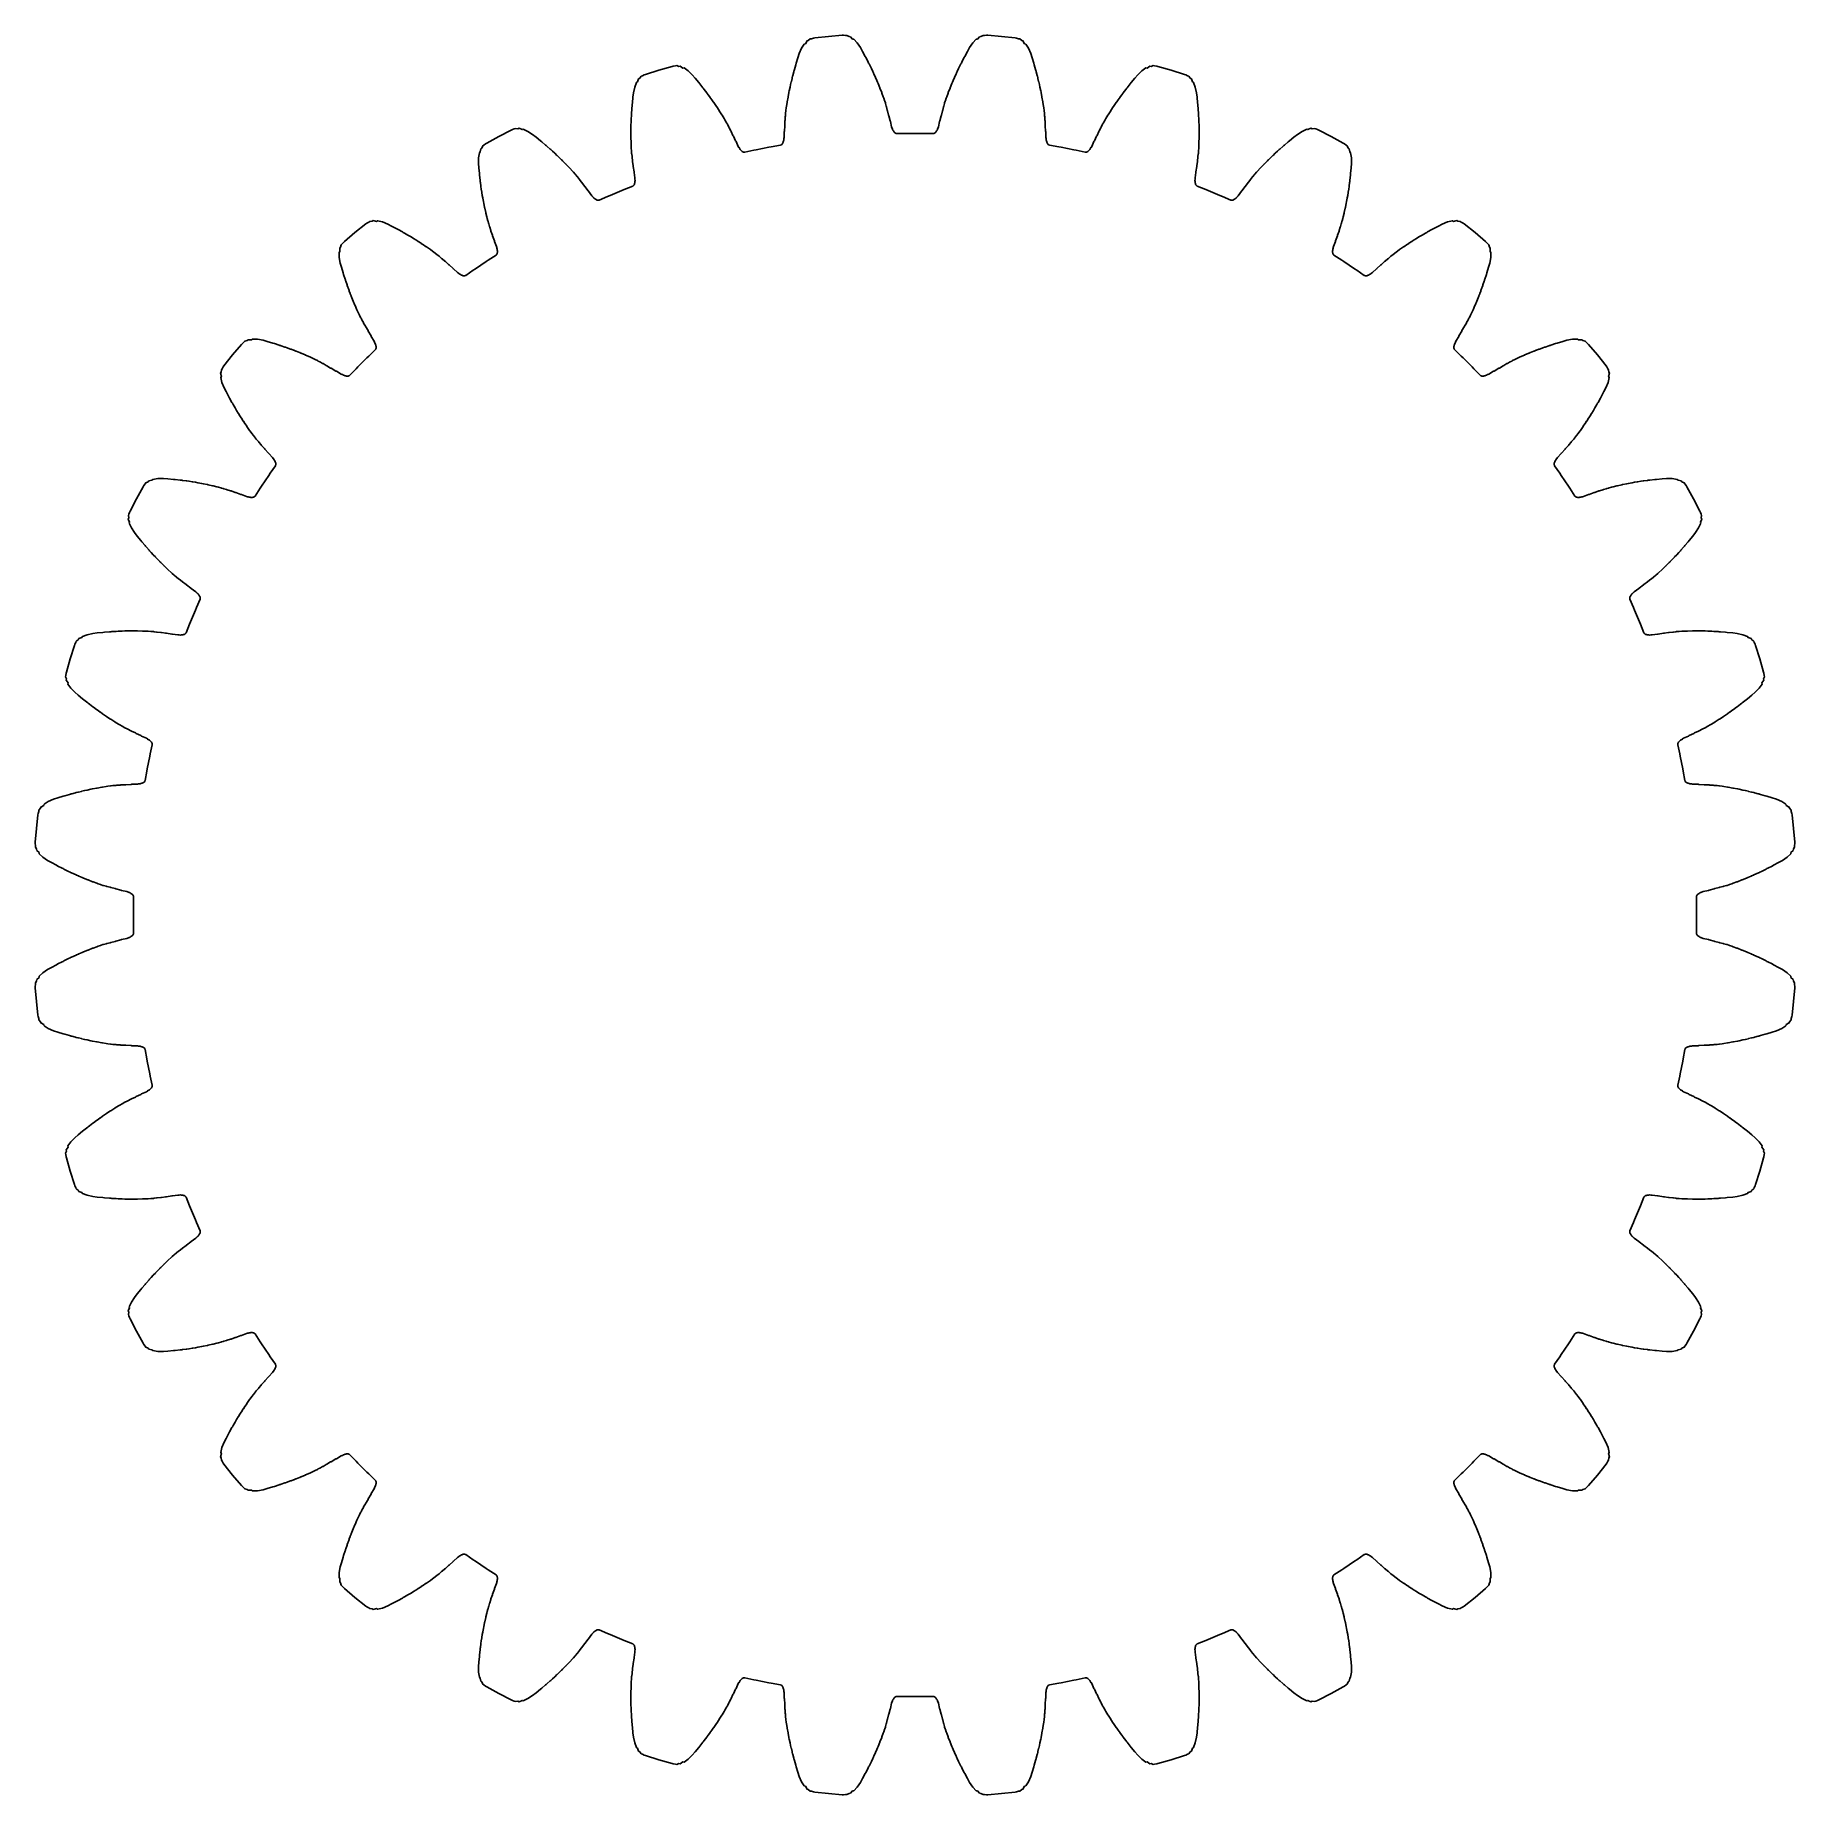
# Model space of a CAD drawing. Header units: millimetres. Extents: x -21.3 to 21.3, y -21.3 to 21.3.
import ezdxf

# ---------------------------------------------------------------- set-up
doc = ezdxf.new("R2010")
doc.units = ezdxf.units.MM
doc.layers.add('OpenJsCad', color=7, linetype='Continuous')

msp = doc.modelspace()

# ---------------------------------------------------------------- linework, layer by layer
at = {"layer": 'OpenJsCad'}
msp.add_lwpolyline([(-21.272, 2.095), (-21.236, 2.429), (-21.232, 2.46), (-21.218, 2.509), (-21.212, 2.539), (-21.172, 2.584), (-21.164, 2.614), (-21.098, 2.654), (-21.089, 2.683), (-20.986, 2.746), (-20.858, 2.801), (-20.758, 2.834), (-20.624, 2.876), (-20.585, 2.887), (-20.471, 2.92), (-20.452, 2.924), (-20.432, 2.93), (-20.418, 2.935), (-20.325, 2.959), (-20.309, 2.963), (-20.268, 2.973), (-20.257, 2.977), (-20.185, 2.994), (-20.172, 2.997), (-20.11, 3.011), (-20.102, 3.013), (-20.051, 3.025), (-20.042, 3.026), (-19.958, 3.044), (-19.954, 3.046), (-19.924, 3.052), (-19.918, 3.052), (-19.813, 3.073), (-19.812, 3.073), (-19.804, 3.075), (-19.69, 3.094), (-19.677, 3.097), (-19.583, 3.111), (-19.548, 3.116), (-19.484, 3.125), (-19.467, 3.126), (-19.427, 3.132), (-19.41, 3.134), (-19.348, 3.138), (-19.331, 3.141), (-19.246, 3.144), (-19.23, 3.148), (-19.123, 3.151), (-19.107, 3.155), (-18.978, 3.159), (-18.962, 3.165), (-18.83, 3.169), (-18.805, 3.173), (-18.796, 3.176), (-18.767, 3.179), (-18.764, 3.18), (-18.746, 3.184), (-18.725, 3.19), (-18.71, 3.196), (-18.694, 3.203), (-18.681, 3.211), (-18.669, 3.219), (-18.661, 3.228), (-18.652, 3.237), (-18.648, 3.246), (-18.642, 3.259), (-18.603, 3.479), (-18.591, 3.541), (-18.531, 3.843), (-18.518, 3.905), (-18.47, 4.124), (-18.471, 4.137), (-18.471, 4.148), (-18.475, 4.159), (-18.48, 4.17), (-18.488, 4.183), (-18.497, 4.194), (-18.509, 4.207), (-18.521, 4.218), (-18.538, 4.232), (-18.553, 4.243), (-18.555, 4.245), (-18.581, 4.258), (-18.587, 4.265), (-18.609, 4.278), (-18.73, 4.333), (-18.742, 4.344), (-18.86, 4.397), (-18.873, 4.407), (-18.971, 4.451), (-18.984, 4.461), (-19.061, 4.496), (-19.076, 4.505), (-19.132, 4.533), (-19.146, 4.541), (-19.181, 4.562), (-19.196, 4.569), (-19.253, 4.602), (-19.283, 4.62), (-19.364, 4.669), (-19.375, 4.676), (-19.473, 4.738), (-19.48, 4.742), (-19.48, 4.743), (-19.57, 4.802), (-19.575, 4.805), (-19.6, 4.822), (-19.604, 4.825), (-19.674, 4.874), (-19.682, 4.878), (-19.725, 4.909), (-19.731, 4.914), (-19.783, 4.951), (-19.794, 4.958), (-19.854, 5.002), (-19.863, 5.009), (-19.896, 5.035), (-19.91, 5.044), (-19.986, 5.102), (-19.998, 5.112), (-20.014, 5.125), (-20.031, 5.136), (-20.123, 5.21), (-20.155, 5.236), (-20.262, 5.325), (-20.342, 5.394), (-20.44, 5.494), (-20.51, 5.591), (-20.508, 5.622), (-20.553, 5.684), (-20.549, 5.715), (-20.569, 5.771), (-20.563, 5.802), (-20.557, 5.852), (-20.549, 5.882), (-20.455, 6.205), (-20.354, 6.526), (-20.344, 6.555), (-20.321, 6.6), (-20.309, 6.629), (-20.261, 6.665), (-20.247, 6.693), (-20.175, 6.719), (-20.16, 6.746), (-20.047, 6.787), (-19.91, 6.816), (-19.806, 6.83), (-19.667, 6.844), (-19.626, 6.848), (-19.508, 6.858), (-19.488, 6.858), (-19.468, 6.859), (-19.453, 6.861), (-19.357, 6.868), (-19.34, 6.868), (-19.298, 6.87), (-19.287, 6.871), (-19.213, 6.875), (-19.2, 6.874), (-19.136, 6.877), (-19.128, 6.877), (-19.076, 6.879), (-19.066, 6.878), (-18.98, 6.88), (-18.976, 6.88), (-18.946, 6.88), (-18.94, 6.88), (-18.832, 6.879), (-18.832, 6.879), (-18.823, 6.879), (-18.708, 6.876), (-18.694, 6.876), (-18.6, 6.872), (-18.565, 6.87), (-18.5, 6.866), (-18.483, 6.863), (-18.442, 6.861), (-18.426, 6.86), (-18.364, 6.852), (-18.347, 6.852), (-18.263, 6.838), (-18.246, 6.839), (-18.141, 6.821), (-18.124, 6.822), (-17.997, 6.801), (-17.98, 6.803), (-17.85, 6.782), (-17.824, 6.78), (-17.815, 6.782), (-17.787, 6.779), (-17.783, 6.779), (-17.765, 6.78), (-17.743, 6.782), (-17.727, 6.785), (-17.709, 6.789), (-17.696, 6.794), (-17.682, 6.799), (-17.672, 6.806), (-17.663, 6.813), (-17.656, 6.822), (-17.649, 6.833), (-17.567, 7.041), (-17.543, 7.1), (-17.425, 7.385), (-17.401, 7.443), (-17.311, 7.648), (-17.309, 7.661), (-17.307, 7.672), (-17.309, 7.684), (-17.311, 7.695), (-17.317, 7.709), (-17.323, 7.722), (-17.332, 7.737), (-17.342, 7.751), (-17.356, 7.768), (-17.368, 7.781), (-17.371, 7.783), (-17.393, 7.801), (-17.398, 7.809), (-17.417, 7.826), (-17.525, 7.904), (-17.535, 7.917), (-17.64, 7.992), (-17.651, 8.005), (-17.738, 8.066), (-17.749, 8.079), (-17.818, 8.128), (-17.83, 8.14), (-17.88, 8.178), (-17.893, 8.189), (-17.923, 8.216), (-17.936, 8.226), (-17.985, 8.27), (-18.011, 8.293), (-18.081, 8.357), (-18.091, 8.366), (-18.174, 8.446), (-18.18, 8.452), (-18.181, 8.452), (-18.257, 8.528), (-18.262, 8.532), (-18.283, 8.553), (-18.286, 8.557), (-18.346, 8.618), (-18.352, 8.625), (-18.388, 8.662), (-18.393, 8.669), (-18.437, 8.715), (-18.446, 8.724), (-18.496, 8.779), (-18.504, 8.788), (-18.532, 8.82), (-18.544, 8.831), (-18.607, 8.903), (-18.616, 8.916), (-18.629, 8.931), (-18.644, 8.945), (-18.72, 9.036), (-18.746, 9.067), (-18.834, 9.176), (-18.899, 9.259), (-18.975, 9.376), (-19.025, 9.485), (-19.017, 9.515), (-19.049, 9.584), (-19.039, 9.614), (-19.048, 9.673), (-19.036, 9.702), (-19.021, 9.75), (-19.007, 9.778), (-18.851, 10.076), (-18.69, 10.371), (-18.674, 10.398), (-18.642, 10.437), (-18.625, 10.463), (-18.571, 10.489), (-18.552, 10.514), (-18.477, 10.526), (-18.456, 10.549), (-18.338, 10.568), (-18.198, 10.57), (-18.093, 10.562), (-17.954, 10.549), (-17.913, 10.545), (-17.796, 10.532), (-17.776, 10.528), (-17.756, 10.526), (-17.74, 10.525), (-17.645, 10.512), (-17.629, 10.509), (-17.587, 10.503), (-17.576, 10.502), (-17.502, 10.491), (-17.49, 10.488), (-17.427, 10.478), (-17.419, 10.477), (-17.367, 10.468), (-17.358, 10.466), (-17.274, 10.45), (-17.269, 10.45), (-17.239, 10.444), (-17.234, 10.443), (-17.128, 10.421), (-17.128, 10.421), (-17.119, 10.419), (-17.007, 10.394), (-16.994, 10.391), (-16.902, 10.368), (-16.868, 10.36), (-16.805, 10.343), (-16.789, 10.337), (-16.749, 10.328), (-16.733, 10.323), (-16.674, 10.303), (-16.658, 10.299), (-16.578, 10.27), (-16.562, 10.267), (-16.462, 10.229), (-16.445, 10.227), (-16.325, 10.181), (-16.308, 10.18), (-16.184, 10.134), (-16.159, 10.127), (-16.15, 10.128), (-16.122, 10.119), (-16.119, 10.118), (-16.101, 10.116), (-16.079, 10.113), (-16.063, 10.113), (-16.045, 10.113), (-16.031, 10.115), (-16.016, 10.118), (-16.005, 10.123), (-15.994, 10.128), (-15.986, 10.135), (-15.976, 10.145), (-15.856, 10.333), (-15.821, 10.386), (-15.65, 10.642), (-15.614, 10.695), (-15.486, 10.878), (-15.481, 10.89), (-15.478, 10.901), (-15.477, 10.913), (-15.477, 10.925), (-15.48, 10.939), (-15.484, 10.953), (-15.49, 10.97), (-15.497, 10.985), (-15.507, 11.004), (-15.517, 11.02), (-15.518, 11.023), (-15.537, 11.045), (-15.54, 11.053), (-15.556, 11.074), (-15.646, 11.171), (-15.653, 11.186), (-15.742, 11.28), (-15.75, 11.294), (-15.823, 11.372), (-15.832, 11.386), (-15.89, 11.448), (-15.9, 11.462), (-15.941, 11.509), (-15.951, 11.522), (-15.975, 11.555), (-15.986, 11.567), (-16.026, 11.619), (-16.047, 11.648), (-16.103, 11.724), (-16.111, 11.735), (-16.177, 11.829), (-16.182, 11.836), (-16.183, 11.837), (-16.243, 11.926), (-16.246, 11.93), (-16.263, 11.956), (-16.265, 11.96), (-16.312, 12.032), (-16.317, 12.039), (-16.345, 12.083), (-16.349, 12.09), (-16.383, 12.145), (-16.39, 12.155), (-16.428, 12.219), (-16.434, 12.229), (-16.455, 12.265), (-16.464, 12.279), (-16.512, 12.362), (-16.519, 12.376), (-16.529, 12.394), (-16.54, 12.411), (-16.597, 12.514), (-16.617, 12.55), (-16.682, 12.674), (-16.729, 12.768), (-16.781, 12.898), (-16.809, 13.014), (-16.795, 13.042), (-16.813, 13.117), (-16.798, 13.144), (-16.794, 13.203), (-16.777, 13.229), (-16.753, 13.273), (-16.734, 13.298), (-16.523, 13.56), (-16.307, 13.818), (-16.287, 13.842), (-16.248, 13.874), (-16.226, 13.896), (-16.168, 13.911), (-16.145, 13.931), (-16.068, 13.928), (-16.044, 13.947), (-15.924, 13.943), (-15.786, 13.917), (-15.685, 13.889), (-15.551, 13.849), (-15.511, 13.837), (-15.399, 13.801), (-15.38, 13.794), (-15.361, 13.787), (-15.346, 13.783), (-15.255, 13.752), (-15.24, 13.746), (-15.2, 13.732), (-15.189, 13.729), (-15.119, 13.704), (-15.108, 13.698), (-15.048, 13.676), (-15.04, 13.674), (-14.991, 13.655), (-14.983, 13.651), (-14.903, 13.619), (-14.899, 13.618), (-14.871, 13.607), (-14.866, 13.604), (-14.766, 13.562), (-14.765, 13.562), (-14.758, 13.559), (-14.652, 13.512), (-14.64, 13.507), (-14.555, 13.467), (-14.523, 13.451), (-14.464, 13.423), (-14.45, 13.414), (-14.413, 13.397), (-14.398, 13.389), (-14.344, 13.358), (-14.328, 13.351), (-14.256, 13.307), (-14.24, 13.301), (-14.15, 13.244), (-14.134, 13.239), (-14.025, 13.17), (-14.008, 13.166), (-13.896, 13.096), (-13.873, 13.085), (-13.864, 13.084), (-13.838, 13.07), (-13.835, 13.069), (-13.818, 13.062), (-13.797, 13.056), (-13.781, 13.052), (-13.763, 13.049), (-13.749, 13.048), (-13.734, 13.049), (-13.723, 13.051), (-13.711, 13.054), (-13.701, 13.059), (-13.69, 13.067), (-13.535, 13.228), (-13.491, 13.273), (-13.273, 13.491), (-13.228, 13.535), (-13.067, 13.69), (-13.059, 13.701), (-13.054, 13.711), (-13.051, 13.723), (-13.049, 13.734), (-13.048, 13.749), (-13.049, 13.763), (-13.052, 13.781), (-13.056, 13.797), (-13.062, 13.818), (-13.069, 13.835), (-13.07, 13.838), (-13.084, 13.864), (-13.085, 13.873), (-13.096, 13.896), (-13.166, 14.008), (-13.17, 14.025), (-13.239, 14.134), (-13.244, 14.15), (-13.301, 14.24), (-13.307, 14.256), (-13.351, 14.328), (-13.358, 14.344), (-13.389, 14.398), (-13.397, 14.413), (-13.414, 14.45), (-13.423, 14.464), (-13.451, 14.523), (-13.467, 14.555), (-13.507, 14.64), (-13.512, 14.652), (-13.559, 14.758), (-13.562, 14.765), (-13.562, 14.766), (-13.604, 14.866), (-13.607, 14.871), (-13.618, 14.899), (-13.619, 14.903), (-13.651, 14.983), (-13.655, 14.991), (-13.674, 15.04), (-13.676, 15.048), (-13.698, 15.108), (-13.704, 15.119), (-13.729, 15.189), (-13.732, 15.2), (-13.746, 15.24), (-13.752, 15.255), (-13.783, 15.346), (-13.787, 15.361), (-13.794, 15.38), (-13.801, 15.399), (-13.837, 15.511), (-13.849, 15.551), (-13.889, 15.685), (-13.917, 15.786), (-13.943, 15.924), (-13.947, 16.044), (-13.928, 16.068), (-13.931, 16.145), (-13.911, 16.168), (-13.896, 16.226), (-13.874, 16.248), (-13.842, 16.287), (-13.818, 16.307), (-13.56, 16.523), (-13.298, 16.734), (-13.273, 16.753), (-13.229, 16.777), (-13.203, 16.794), (-13.144, 16.798), (-13.117, 16.813), (-13.042, 16.795), (-13.014, 16.809), (-12.898, 16.781), (-12.768, 16.729), (-12.674, 16.682), (-12.55, 16.617), (-12.514, 16.597), (-12.411, 16.54), (-12.394, 16.529), (-12.376, 16.519), (-12.362, 16.512), (-12.279, 16.464), (-12.265, 16.455), (-12.229, 16.434), (-12.219, 16.428), (-12.155, 16.39), (-12.145, 16.383), (-12.09, 16.349), (-12.083, 16.345), (-12.039, 16.317), (-12.032, 16.312), (-11.96, 16.265), (-11.956, 16.263), (-11.93, 16.246), (-11.926, 16.243), (-11.837, 16.183), (-11.836, 16.182), (-11.829, 16.177), (-11.735, 16.111), (-11.724, 16.103), (-11.648, 16.047), (-11.619, 16.026), (-11.567, 15.986), (-11.555, 15.975), (-11.522, 15.951), (-11.509, 15.941), (-11.462, 15.9), (-11.448, 15.89), (-11.386, 15.832), (-11.372, 15.823), (-11.294, 15.75), (-11.28, 15.742), (-11.186, 15.653), (-11.171, 15.646), (-11.074, 15.556), (-11.053, 15.54), (-11.045, 15.537), (-11.023, 15.518), (-11.02, 15.517), (-11.004, 15.507), (-10.985, 15.497), (-10.97, 15.49), (-10.953, 15.484), (-10.939, 15.48), (-10.925, 15.477), (-10.913, 15.477), (-10.901, 15.478), (-10.89, 15.481), (-10.878, 15.486), (-10.695, 15.614), (-10.642, 15.65), (-10.386, 15.821), (-10.333, 15.856), (-10.145, 15.976), (-10.135, 15.986), (-10.128, 15.994), (-10.123, 16.005), (-10.118, 16.016), (-10.115, 16.031), (-10.113, 16.045), (-10.113, 16.063), (-10.113, 16.079), (-10.116, 16.101), (-10.118, 16.119), (-10.119, 16.122), (-10.128, 16.15), (-10.127, 16.159), (-10.134, 16.184), (-10.18, 16.308), (-10.181, 16.325), (-10.227, 16.445), (-10.229, 16.462), (-10.267, 16.562), (-10.27, 16.578), (-10.299, 16.658), (-10.303, 16.674), (-10.323, 16.733), (-10.328, 16.749), (-10.337, 16.789), (-10.343, 16.805), (-10.36, 16.868), (-10.368, 16.902), (-10.391, 16.994), (-10.394, 17.007), (-10.419, 17.119), (-10.421, 17.128), (-10.421, 17.128), (-10.443, 17.234), (-10.444, 17.239), (-10.45, 17.269), (-10.45, 17.274), (-10.466, 17.358), (-10.468, 17.367), (-10.477, 17.419), (-10.478, 17.427), (-10.488, 17.49), (-10.491, 17.502), (-10.502, 17.576), (-10.503, 17.587), (-10.509, 17.629), (-10.512, 17.645), (-10.525, 17.74), (-10.526, 17.756), (-10.528, 17.776), (-10.532, 17.796), (-10.545, 17.913), (-10.549, 17.954), (-10.562, 18.093), (-10.57, 18.198), (-10.568, 18.338), (-10.549, 18.456), (-10.526, 18.477), (-10.514, 18.552), (-10.489, 18.571), (-10.463, 18.625), (-10.437, 18.642), (-10.398, 18.674), (-10.371, 18.69), (-10.076, 18.851), (-9.778, 19.007), (-9.75, 19.021), (-9.702, 19.036), (-9.673, 19.048), (-9.614, 19.039), (-9.584, 19.049), (-9.515, 19.017), (-9.485, 19.025), (-9.376, 18.975), (-9.259, 18.899), (-9.176, 18.834), (-9.067, 18.746), (-9.036, 18.72), (-8.945, 18.644), (-8.931, 18.629), (-8.916, 18.616), (-8.903, 18.607), (-8.831, 18.544), (-8.82, 18.532), (-8.788, 18.504), (-8.779, 18.496), (-8.724, 18.446), (-8.715, 18.437), (-8.669, 18.393), (-8.662, 18.388), (-8.625, 18.352), (-8.618, 18.346), (-8.557, 18.286), (-8.553, 18.283), (-8.532, 18.262), (-8.528, 18.257), (-8.452, 18.181), (-8.452, 18.18), (-8.446, 18.174), (-8.366, 18.091), (-8.357, 18.081), (-8.293, 18.011), (-8.27, 17.985), (-8.226, 17.936), (-8.216, 17.923), (-8.189, 17.893), (-8.178, 17.88), (-8.14, 17.83), (-8.128, 17.818), (-8.079, 17.749), (-8.066, 17.738), (-8.005, 17.651), (-7.992, 17.64), (-7.917, 17.535), (-7.904, 17.525), (-7.826, 17.417), (-7.809, 17.398), (-7.801, 17.393), (-7.783, 17.371), (-7.781, 17.368), (-7.768, 17.356), (-7.751, 17.342), (-7.737, 17.332), (-7.722, 17.323), (-7.709, 17.317), (-7.695, 17.311), (-7.684, 17.309), (-7.672, 17.307), (-7.661, 17.309), (-7.648, 17.311), (-7.443, 17.401), (-7.385, 17.425), (-7.1, 17.543), (-7.041, 17.567), (-6.833, 17.649), (-6.822, 17.656), (-6.813, 17.663), (-6.806, 17.672), (-6.799, 17.682), (-6.794, 17.696), (-6.789, 17.709), (-6.785, 17.727), (-6.782, 17.743), (-6.78, 17.765), (-6.779, 17.783), (-6.779, 17.787), (-6.782, 17.815), (-6.78, 17.824), (-6.782, 17.85), (-6.803, 17.98), (-6.801, 17.997), (-6.822, 18.124), (-6.821, 18.141), (-6.839, 18.246), (-6.838, 18.263), (-6.852, 18.347), (-6.852, 18.364), (-6.86, 18.426), (-6.861, 18.442), (-6.863, 18.483), (-6.866, 18.5), (-6.87, 18.565), (-6.872, 18.6), (-6.876, 18.694), (-6.876, 18.708), (-6.879, 18.823), (-6.879, 18.832), (-6.879, 18.832), (-6.88, 18.94), (-6.88, 18.946), (-6.88, 18.976), (-6.88, 18.98), (-6.878, 19.066), (-6.879, 19.076), (-6.877, 19.128), (-6.877, 19.136), (-6.874, 19.2), (-6.875, 19.213), (-6.871, 19.287), (-6.87, 19.298), (-6.868, 19.34), (-6.868, 19.357), (-6.861, 19.453), (-6.859, 19.468), (-6.858, 19.488), (-6.858, 19.508), (-6.848, 19.626), (-6.844, 19.667), (-6.83, 19.806), (-6.816, 19.91), (-6.787, 20.047), (-6.746, 20.16), (-6.719, 20.175), (-6.693, 20.247), (-6.665, 20.261), (-6.629, 20.309), (-6.6, 20.321), (-6.555, 20.344), (-6.526, 20.354), (-6.205, 20.455), (-5.882, 20.549), (-5.852, 20.557), (-5.802, 20.563), (-5.771, 20.569), (-5.715, 20.549), (-5.684, 20.553), (-5.622, 20.508), (-5.591, 20.51), (-5.494, 20.44), (-5.394, 20.342), (-5.325, 20.262), (-5.236, 20.155), (-5.21, 20.123), (-5.136, 20.031), (-5.125, 20.014), (-5.112, 19.998), (-5.102, 19.986), (-5.044, 19.91), (-5.035, 19.896), (-5.009, 19.863), (-5.002, 19.854), (-4.958, 19.794), (-4.951, 19.783), (-4.914, 19.731), (-4.909, 19.725), (-4.878, 19.682), (-4.874, 19.674), (-4.825, 19.604), (-4.822, 19.6), (-4.805, 19.575), (-4.802, 19.57), (-4.743, 19.48), (-4.742, 19.48), (-4.738, 19.473), (-4.676, 19.375), (-4.669, 19.364), (-4.62, 19.283), (-4.602, 19.253), (-4.569, 19.196), (-4.562, 19.181), (-4.541, 19.146), (-4.533, 19.132), (-4.505, 19.076), (-4.496, 19.061), (-4.461, 18.984), (-4.451, 18.971), (-4.407, 18.873), (-4.397, 18.86), (-4.344, 18.742), (-4.333, 18.73), (-4.278, 18.609), (-4.265, 18.587), (-4.258, 18.581), (-4.245, 18.555), (-4.243, 18.553), (-4.232, 18.538), (-4.218, 18.521), (-4.207, 18.509), (-4.194, 18.497), (-4.183, 18.488), (-4.17, 18.48), (-4.159, 18.475), (-4.148, 18.471), (-4.137, 18.471), (-4.124, 18.47), (-3.905, 18.518), (-3.843, 18.531), (-3.541, 18.591), (-3.479, 18.603), (-3.259, 18.642), (-3.246, 18.648), (-3.237, 18.652), (-3.228, 18.661), (-3.219, 18.669), (-3.211, 18.681), (-3.203, 18.694), (-3.196, 18.71), (-3.19, 18.725), (-3.184, 18.746), (-3.18, 18.764), (-3.179, 18.767), (-3.176, 18.796), (-3.173, 18.805), (-3.169, 18.83), (-3.165, 18.962), (-3.159, 18.978), (-3.155, 19.107), (-3.151, 19.123), (-3.148, 19.23), (-3.144, 19.246), (-3.141, 19.331), (-3.138, 19.348), (-3.134, 19.41), (-3.132, 19.427), (-3.126, 19.467), (-3.125, 19.484), (-3.116, 19.548), (-3.111, 19.583), (-3.097, 19.677), (-3.094, 19.69), (-3.075, 19.804), (-3.073, 19.812), (-3.073, 19.813), (-3.052, 19.918), (-3.052, 19.924), (-3.046, 19.954), (-3.044, 19.958), (-3.026, 20.042), (-3.025, 20.051), (-3.013, 20.102), (-3.011, 20.11), (-2.997, 20.172), (-2.994, 20.185), (-2.977, 20.257), (-2.973, 20.268), (-2.963, 20.309), (-2.959, 20.325), (-2.935, 20.418), (-2.93, 20.432), (-2.924, 20.452), (-2.92, 20.471), (-2.887, 20.585), (-2.876, 20.624), (-2.834, 20.758), (-2.801, 20.858), (-2.746, 20.986), (-2.683, 21.089), (-2.654, 21.098), (-2.614, 21.164), (-2.584, 21.172), (-2.539, 21.212), (-2.509, 21.218), (-2.46, 21.232), (-2.429, 21.236), (-2.095, 21.272), (-1.76, 21.302), (-1.729, 21.304), (-1.679, 21.299), (-1.648, 21.299), (-1.596, 21.269), (-1.565, 21.267), (-1.513, 21.21), (-1.482, 21.207), (-1.401, 21.119), (-1.322, 21.003), (-1.27, 20.912), (-1.203, 20.789), (-1.184, 20.752), (-1.13, 20.648), (-1.122, 20.629), (-1.113, 20.611), (-1.105, 20.598), (-1.063, 20.512), (-1.056, 20.496), (-1.038, 20.458), (-1.033, 20.448), (-1.001, 20.381), (-0.996, 20.369), (-0.97, 20.311), (-0.966, 20.304), (-0.945, 20.256), (-0.942, 20.247), (-0.908, 20.168), (-0.906, 20.164), (-0.894, 20.136), (-0.892, 20.131), (-0.851, 20.031), (-0.851, 20.031), (-0.848, 20.023), (-0.806, 19.915), (-0.802, 19.903), (-0.769, 19.814), (-0.758, 19.781), (-0.736, 19.719), (-0.732, 19.703), (-0.718, 19.664), (-0.713, 19.648), (-0.697, 19.588), (-0.691, 19.572), (-0.671, 19.49), (-0.664, 19.475), (-0.641, 19.37), (-0.633, 19.355), (-0.604, 19.23), (-0.596, 19.215), (-0.565, 19.086), (-0.557, 19.062), (-0.552, 19.054), (-0.543, 19.027), (-0.542, 19.024), (-0.535, 19.007), (-0.524, 18.988), (-0.515, 18.974), (-0.505, 18.959), (-0.495, 18.949), (-0.485, 18.938), (-0.475, 18.932), (-0.464, 18.926), (-0.454, 18.923), (-0.441, 18.92), (-0.217, 18.924), (-0.154, 18.925), (0.154, 18.925), (0.217, 18.924), (0.441, 18.92), (0.454, 18.923), (0.464, 18.926), (0.475, 18.932), (0.485, 18.938), (0.495, 18.949), (0.505, 18.959), (0.515, 18.974), (0.524, 18.988), (0.535, 19.007), (0.542, 19.024), (0.543, 19.027), (0.552, 19.054), (0.557, 19.062), (0.565, 19.086), (0.596, 19.215), (0.604, 19.23), (0.633, 19.355), (0.641, 19.37), (0.664, 19.475), (0.671, 19.49), (0.691, 19.572), (0.697, 19.588), (0.713, 19.648), (0.718, 19.664), (0.732, 19.703), (0.736, 19.719), (0.758, 19.781), (0.769, 19.814), (0.802, 19.903), (0.806, 19.915), (0.848, 20.023), (0.851, 20.031), (0.851, 20.031), (0.892, 20.131), (0.894, 20.136), (0.906, 20.164), (0.908, 20.168), (0.942, 20.247), (0.945, 20.256), (0.966, 20.304), (0.97, 20.311), (0.996, 20.369), (1.001, 20.381), (1.033, 20.448), (1.038, 20.458), (1.056, 20.496), (1.063, 20.512), (1.105, 20.598), (1.113, 20.611), (1.122, 20.629), (1.13, 20.648), (1.184, 20.752), (1.203, 20.789), (1.27, 20.912), (1.322, 21.003), (1.401, 21.119), (1.482, 21.207), (1.513, 21.21), (1.565, 21.267), (1.596, 21.269), (1.648, 21.299), (1.679, 21.299), (1.729, 21.304), (1.76, 21.302), (2.095, 21.272), (2.429, 21.236), (2.46, 21.232), (2.509, 21.218), (2.539, 21.212), (2.584, 21.172), (2.614, 21.164), (2.654, 21.098), (2.683, 21.089), (2.746, 20.986), (2.801, 20.858), (2.834, 20.758), (2.876, 20.624), (2.887, 20.585), (2.92, 20.471), (2.924, 20.452), (2.93, 20.432), (2.935, 20.418), (2.959, 20.325), (2.963, 20.309), (2.973, 20.268), (2.977, 20.257), (2.994, 20.185), (2.997, 20.172), (3.011, 20.11), (3.013, 20.102), (3.025, 20.051), (3.026, 20.042), (3.044, 19.958), (3.046, 19.954), (3.052, 19.924), (3.052, 19.918), (3.073, 19.813), (3.073, 19.812), (3.075, 19.804), (3.094, 19.69), (3.097, 19.677), (3.111, 19.583), (3.116, 19.548), (3.125, 19.484), (3.126, 19.467), (3.132, 19.427), (3.134, 19.41), (3.138, 19.348), (3.141, 19.331), (3.144, 19.246), (3.148, 19.23), (3.151, 19.123), (3.155, 19.107), (3.159, 18.978), (3.165, 18.962), (3.169, 18.83), (3.173, 18.805), (3.176, 18.796), (3.179, 18.767), (3.18, 18.764), (3.184, 18.746), (3.19, 18.725), (3.196, 18.71), (3.203, 18.694), (3.211, 18.681), (3.219, 18.669), (3.228, 18.661), (3.237, 18.652), (3.246, 18.648), (3.259, 18.642), (3.479, 18.603), (3.541, 18.591), (3.843, 18.531), (3.905, 18.518), (4.124, 18.47), (4.137, 18.471), (4.148, 18.471), (4.159, 18.475), (4.17, 18.48), (4.183, 18.488), (4.194, 18.497), (4.207, 18.509), (4.218, 18.521), (4.232, 18.538), (4.243, 18.553), (4.245, 18.555), (4.258, 18.581), (4.265, 18.587), (4.278, 18.609), (4.333, 18.73), (4.344, 18.742), (4.397, 18.86), (4.407, 18.873), (4.451, 18.971), (4.461, 18.984), (4.496, 19.061), (4.505, 19.076), (4.533, 19.132), (4.541, 19.146), (4.562, 19.181), (4.569, 19.196), (4.602, 19.253), (4.62, 19.283), (4.669, 19.364), (4.676, 19.375), (4.738, 19.473), (4.742, 19.48), (4.743, 19.48), (4.802, 19.57), (4.805, 19.575), (4.822, 19.6), (4.825, 19.604), (4.874, 19.674), (4.878, 19.682), (4.909, 19.725), (4.914, 19.731), (4.951, 19.783), (4.958, 19.794), (5.002, 19.854), (5.009, 19.863), (5.035, 19.896), (5.044, 19.91), (5.102, 19.986), (5.112, 19.998), (5.125, 20.014), (5.136, 20.031), (5.21, 20.123), (5.236, 20.155), (5.325, 20.262), (5.394, 20.342), (5.494, 20.44), (5.591, 20.51), (5.622, 20.508), (5.684, 20.553), (5.715, 20.549), (5.771, 20.569), (5.802, 20.563), (5.852, 20.557), (5.882, 20.549), (6.205, 20.455), (6.526, 20.354), (6.555, 20.344), (6.6, 20.321), (6.629, 20.309), (6.665, 20.261), (6.693, 20.247), (6.719, 20.175), (6.746, 20.16), (6.787, 20.047), (6.816, 19.91), (6.83, 19.806), (6.844, 19.667), (6.848, 19.626), (6.858, 19.508), (6.858, 19.488), (6.859, 19.468), (6.861, 19.453), (6.868, 19.357), (6.868, 19.34), (6.87, 19.298), (6.871, 19.287), (6.875, 19.213), (6.874, 19.2), (6.877, 19.136), (6.877, 19.128), (6.879, 19.076), (6.878, 19.066), (6.88, 18.98), (6.88, 18.976), (6.88, 18.946), (6.88, 18.94), (6.879, 18.832), (6.879, 18.832), (6.879, 18.823), (6.876, 18.708), (6.876, 18.694), (6.872, 18.6), (6.87, 18.565), (6.866, 18.5), (6.863, 18.483), (6.861, 18.442), (6.86, 18.426), (6.852, 18.364), (6.852, 18.347), (6.838, 18.263), (6.839, 18.246), (6.821, 18.141), (6.822, 18.124), (6.801, 17.997), (6.803, 17.98), (6.782, 17.85), (6.78, 17.824), (6.782, 17.815), (6.779, 17.787), (6.779, 17.783), (6.78, 17.765), (6.782, 17.743), (6.785, 17.727), (6.789, 17.709), (6.794, 17.696), (6.799, 17.682), (6.806, 17.672), (6.813, 17.663), (6.822, 17.656), (6.833, 17.649), (7.041, 17.567), (7.1, 17.543), (7.385, 17.425), (7.443, 17.401), (7.648, 17.311), (7.661, 17.309), (7.672, 17.307), (7.684, 17.309), (7.695, 17.311), (7.709, 17.317), (7.722, 17.323), (7.737, 17.332), (7.751, 17.342), (7.768, 17.356), (7.781, 17.368), (7.783, 17.371), (7.801, 17.393), (7.809, 17.398), (7.826, 17.417), (7.904, 17.525), (7.917, 17.535), (7.992, 17.64), (8.005, 17.651), (8.066, 17.738), (8.079, 17.749), (8.128, 17.818), (8.14, 17.83), (8.178, 17.88), (8.189, 17.893), (8.216, 17.923), (8.226, 17.936), (8.27, 17.985), (8.293, 18.011), (8.357, 18.081), (8.366, 18.091), (8.446, 18.174), (8.452, 18.18), (8.452, 18.181), (8.528, 18.257), (8.532, 18.262), (8.553, 18.283), (8.557, 18.286), (8.618, 18.346), (8.625, 18.352), (8.662, 18.388), (8.669, 18.393), (8.715, 18.437), (8.724, 18.446), (8.779, 18.496), (8.788, 18.504), (8.82, 18.532), (8.831, 18.544), (8.903, 18.607), (8.916, 18.616), (8.931, 18.629), (8.945, 18.644), (9.036, 18.72), (9.067, 18.746), (9.176, 18.834), (9.259, 18.899), (9.376, 18.975), (9.485, 19.025), (9.515, 19.017), (9.584, 19.049), (9.614, 19.039), (9.673, 19.048), (9.702, 19.036), (9.75, 19.021), (9.778, 19.007), (10.076, 18.851), (10.371, 18.69), (10.398, 18.674), (10.437, 18.642), (10.463, 18.625), (10.489, 18.571), (10.514, 18.552), (10.526, 18.477), (10.549, 18.456), (10.568, 18.338), (10.57, 18.198), (10.562, 18.093), (10.549, 17.954), (10.545, 17.913), (10.532, 17.796), (10.528, 17.776), (10.526, 17.756), (10.525, 17.74), (10.512, 17.645), (10.509, 17.629), (10.503, 17.587), (10.502, 17.576), (10.491, 17.502), (10.488, 17.49), (10.478, 17.427), (10.477, 17.419), (10.468, 17.367), (10.466, 17.358), (10.45, 17.274), (10.45, 17.269), (10.444, 17.239), (10.443, 17.234), (10.421, 17.128), (10.421, 17.128), (10.419, 17.119), (10.394, 17.007), (10.391, 16.994), (10.368, 16.902), (10.36, 16.868), (10.343, 16.805), (10.337, 16.789), (10.328, 16.749), (10.323, 16.733), (10.303, 16.674), (10.299, 16.658), (10.27, 16.578), (10.267, 16.562), (10.229, 16.462), (10.227, 16.445), (10.181, 16.325), (10.18, 16.308), (10.134, 16.184), (10.127, 16.159), (10.128, 16.15), (10.119, 16.122), (10.118, 16.119), (10.116, 16.101), (10.113, 16.079), (10.113, 16.063), (10.113, 16.045), (10.115, 16.031), (10.118, 16.016), (10.123, 16.005), (10.128, 15.994), (10.135, 15.986), (10.145, 15.976), (10.333, 15.856), (10.386, 15.821), (10.642, 15.65), (10.695, 15.614), (10.878, 15.486), (10.89, 15.481), (10.901, 15.478), (10.913, 15.477), (10.925, 15.477), (10.939, 15.48), (10.953, 15.484), (10.97, 15.49), (10.985, 15.497), (11.004, 15.507), (11.02, 15.517), (11.023, 15.518), (11.045, 15.537), (11.053, 15.54), (11.074, 15.556), (11.171, 15.646), (11.186, 15.653), (11.28, 15.742), (11.294, 15.75), (11.372, 15.823), (11.386, 15.832), (11.448, 15.89), (11.462, 15.9), (11.509, 15.941), (11.522, 15.951), (11.555, 15.975), (11.567, 15.986), (11.619, 16.026), (11.648, 16.047), (11.724, 16.103), (11.735, 16.111), (11.829, 16.177), (11.836, 16.182), (11.837, 16.183), (11.926, 16.243), (11.93, 16.246), (11.956, 16.263), (11.96, 16.265), (12.032, 16.312), (12.039, 16.317), (12.083, 16.345), (12.09, 16.349), (12.145, 16.383), (12.155, 16.39), (12.219, 16.428), (12.229, 16.434), (12.265, 16.455), (12.279, 16.464), (12.362, 16.512), (12.376, 16.519), (12.394, 16.529), (12.411, 16.54), (12.514, 16.597), (12.55, 16.617), (12.674, 16.682), (12.768, 16.729), (12.898, 16.781), (13.014, 16.809), (13.042, 16.795), (13.117, 16.813), (13.144, 16.798), (13.203, 16.794), (13.229, 16.777), (13.273, 16.753), (13.298, 16.734), (13.56, 16.523), (13.818, 16.307), (13.842, 16.287), (13.874, 16.248), (13.896, 16.226), (13.911, 16.168), (13.931, 16.145), (13.928, 16.068), (13.947, 16.044), (13.943, 15.924), (13.917, 15.786), (13.889, 15.685), (13.849, 15.551), (13.837, 15.511), (13.801, 15.399), (13.794, 15.38), (13.787, 15.361), (13.783, 15.346), (13.752, 15.255), (13.746, 15.24), (13.732, 15.2), (13.729, 15.189), (13.704, 15.119), (13.698, 15.108), (13.676, 15.048), (13.674, 15.04), (13.655, 14.991), (13.651, 14.983), (13.619, 14.903), (13.618, 14.899), (13.607, 14.871), (13.604, 14.866), (13.562, 14.766), (13.562, 14.765), (13.559, 14.758), (13.512, 14.652), (13.507, 14.64), (13.467, 14.555), (13.451, 14.523), (13.423, 14.464), (13.414, 14.45), (13.397, 14.413), (13.389, 14.398), (13.358, 14.344), (13.351, 14.328), (13.307, 14.256), (13.301, 14.24), (13.244, 14.15), (13.239, 14.134), (13.17, 14.025), (13.166, 14.008), (13.096, 13.896), (13.085, 13.873), (13.084, 13.864), (13.07, 13.838), (13.069, 13.835), (13.062, 13.818), (13.056, 13.797), (13.052, 13.781), (13.049, 13.763), (13.048, 13.749), (13.049, 13.734), (13.051, 13.723), (13.054, 13.711), (13.059, 13.701), (13.067, 13.69), (13.228, 13.535), (13.273, 13.491), (13.491, 13.273), (13.535, 13.228), (13.69, 13.067), (13.701, 13.059), (13.711, 13.054), (13.723, 13.051), (13.734, 13.049), (13.749, 13.048), (13.763, 13.049), (13.781, 13.052), (13.797, 13.056), (13.818, 13.062), (13.835, 13.069), (13.838, 13.07), (13.864, 13.084), (13.873, 13.085), (13.896, 13.096), (14.008, 13.166), (14.025, 13.17), (14.134, 13.239), (14.15, 13.244), (14.24, 13.301), (14.256, 13.307), (14.328, 13.351), (14.344, 13.358), (14.398, 13.389), (14.413, 13.397), (14.45, 13.414), (14.464, 13.423), (14.523, 13.451), (14.555, 13.467), (14.64, 13.507), (14.652, 13.512), (14.758, 13.559), (14.765, 13.562), (14.766, 13.562), (14.866, 13.604), (14.871, 13.607), (14.899, 13.618), (14.903, 13.619), (14.983, 13.651), (14.991, 13.655), (15.04, 13.674), (15.048, 13.676), (15.108, 13.698), (15.119, 13.704), (15.189, 13.729), (15.2, 13.732), (15.24, 13.746), (15.255, 13.752), (15.346, 13.783), (15.361, 13.787), (15.38, 13.794), (15.399, 13.801), (15.511, 13.837), (15.551, 13.849), (15.685, 13.889), (15.786, 13.917), (15.924, 13.943), (16.044, 13.947), (16.068, 13.928), (16.145, 13.931), (16.168, 13.911), (16.226, 13.896), (16.248, 13.874), (16.287, 13.842), (16.307, 13.818), (16.523, 13.56), (16.734, 13.298), (16.753, 13.273), (16.777, 13.229), (16.794, 13.203), (16.798, 13.144), (16.813, 13.117), (16.795, 13.042), (16.809, 13.014), (16.781, 12.898), (16.729, 12.768), (16.682, 12.674), (16.617, 12.55), (16.597, 12.514), (16.54, 12.411), (16.529, 12.394), (16.519, 12.376), (16.512, 12.362), (16.464, 12.279), (16.455, 12.265), (16.434, 12.229), (16.428, 12.219), (16.39, 12.155), (16.383, 12.145), (16.349, 12.09), (16.345, 12.083), (16.317, 12.039), (16.312, 12.032), (16.265, 11.96), (16.263, 11.956), (16.246, 11.93), (16.243, 11.926), (16.183, 11.837), (16.182, 11.836), (16.177, 11.829), (16.111, 11.735), (16.103, 11.724), (16.047, 11.648), (16.026, 11.619), (15.986, 11.567), (15.975, 11.555), (15.951, 11.522), (15.941, 11.509), (15.9, 11.462), (15.89, 11.448), (15.832, 11.386), (15.823, 11.372), (15.75, 11.294), (15.742, 11.28), (15.653, 11.186), (15.646, 11.171), (15.556, 11.074), (15.54, 11.053), (15.537, 11.045), (15.518, 11.023), (15.517, 11.02), (15.507, 11.004), (15.497, 10.985), (15.49, 10.97), (15.484, 10.953), (15.48, 10.939), (15.477, 10.925), (15.477, 10.913), (15.478, 10.901), (15.481, 10.89), (15.486, 10.878), (15.614, 10.695), (15.65, 10.642), (15.821, 10.386), (15.856, 10.333), (15.976, 10.145), (15.986, 10.135), (15.994, 10.128), (16.005, 10.123), (16.016, 10.118), (16.031, 10.115), (16.045, 10.113), (16.063, 10.113), (16.079, 10.113), (16.101, 10.116), (16.119, 10.118), (16.122, 10.119), (16.15, 10.128), (16.159, 10.127), (16.184, 10.134), (16.308, 10.18), (16.325, 10.181), (16.445, 10.227), (16.462, 10.229), (16.562, 10.267), (16.578, 10.27), (16.658, 10.299), (16.674, 10.303), (16.733, 10.323), (16.749, 10.328), (16.789, 10.337), (16.805, 10.343), (16.868, 10.36), (16.902, 10.368), (16.994, 10.391), (17.007, 10.394), (17.119, 10.419), (17.128, 10.421), (17.128, 10.421), (17.234, 10.443), (17.239, 10.444), (17.269, 10.45), (17.274, 10.45), (17.358, 10.466), (17.367, 10.468), (17.419, 10.477), (17.427, 10.478), (17.49, 10.488), (17.502, 10.491), (17.576, 10.502), (17.587, 10.503), (17.629, 10.509), (17.645, 10.512), (17.74, 10.525), (17.756, 10.526), (17.776, 10.528), (17.796, 10.532), (17.913, 10.545), (17.954, 10.549), (18.093, 10.562), (18.198, 10.57), (18.338, 10.568), (18.456, 10.549), (18.477, 10.526), (18.552, 10.514), (18.571, 10.489), (18.625, 10.463), (18.642, 10.437), (18.674, 10.398), (18.69, 10.371), (18.851, 10.076), (19.007, 9.778), (19.021, 9.75), (19.036, 9.702), (19.048, 9.673), (19.039, 9.614), (19.049, 9.584), (19.017, 9.515), (19.025, 9.485), (18.975, 9.376), (18.899, 9.259), (18.834, 9.176), (18.746, 9.067), (18.72, 9.036), (18.644, 8.945), (18.629, 8.931), (18.616, 8.916), (18.607, 8.903), (18.544, 8.831), (18.532, 8.82), (18.504, 8.788), (18.496, 8.779), (18.446, 8.724), (18.437, 8.715), (18.393, 8.669), (18.388, 8.662), (18.352, 8.625), (18.346, 8.618), (18.286, 8.557), (18.283, 8.553), (18.262, 8.532), (18.257, 8.528), (18.181, 8.452), (18.18, 8.452), (18.174, 8.446), (18.091, 8.366), (18.081, 8.357), (18.011, 8.293), (17.985, 8.27), (17.936, 8.226), (17.923, 8.216), (17.893, 8.189), (17.88, 8.178), (17.83, 8.14), (17.818, 8.128), (17.749, 8.079), (17.738, 8.066), (17.651, 8.005), (17.64, 7.992), (17.535, 7.917), (17.525, 7.904), (17.417, 7.826), (17.398, 7.809), (17.393, 7.801), (17.371, 7.783), (17.368, 7.781), (17.356, 7.768), (17.342, 7.751), (17.332, 7.737), (17.323, 7.722), (17.317, 7.709), (17.311, 7.695), (17.309, 7.684), (17.307, 7.672), (17.309, 7.661), (17.311, 7.648), (17.401, 7.443), (17.425, 7.385), (17.543, 7.1), (17.567, 7.041), (17.649, 6.833), (17.656, 6.822), (17.663, 6.813), (17.672, 6.806), (17.682, 6.799), (17.696, 6.794), (17.709, 6.789), (17.727, 6.785), (17.743, 6.782), (17.765, 6.78), (17.783, 6.779), (17.787, 6.779), (17.815, 6.782), (17.824, 6.78), (17.85, 6.782), (17.98, 6.803), (17.997, 6.801), (18.124, 6.822), (18.141, 6.821), (18.246, 6.839), (18.263, 6.838), (18.347, 6.852), (18.364, 6.852), (18.426, 6.86), (18.442, 6.861), (18.483, 6.863), (18.5, 6.866), (18.565, 6.87), (18.6, 6.872), (18.694, 6.876), (18.708, 6.876), (18.823, 6.879), (18.832, 6.879), (18.832, 6.879), (18.94, 6.88), (18.946, 6.88), (18.976, 6.88), (18.98, 6.88), (19.066, 6.878), (19.076, 6.879), (19.128, 6.877), (19.136, 6.877), (19.2, 6.874), (19.213, 6.875), (19.287, 6.871), (19.298, 6.87), (19.34, 6.868), (19.357, 6.868), (19.453, 6.861), (19.468, 6.859), (19.488, 6.858), (19.508, 6.858), (19.626, 6.848), (19.667, 6.844), (19.806, 6.83), (19.91, 6.816), (20.047, 6.787), (20.16, 6.746), (20.175, 6.719), (20.247, 6.693), (20.261, 6.665), (20.309, 6.629), (20.321, 6.6), (20.344, 6.555), (20.354, 6.526), (20.455, 6.205), (20.549, 5.882), (20.557, 5.852), (20.563, 5.802), (20.569, 5.771), (20.549, 5.715), (20.553, 5.684), (20.508, 5.622), (20.51, 5.591), (20.44, 5.494), (20.342, 5.394), (20.262, 5.325), (20.155, 5.236), (20.123, 5.21), (20.031, 5.136), (20.014, 5.125), (19.998, 5.112), (19.986, 5.102), (19.91, 5.044), (19.896, 5.035), (19.863, 5.009), (19.854, 5.002), (19.794, 4.958), (19.783, 4.951), (19.731, 4.914), (19.725, 4.909), (19.682, 4.878), (19.674, 4.874), (19.604, 4.825), (19.6, 4.822), (19.575, 4.805), (19.57, 4.802), (19.48, 4.743), (19.48, 4.742), (19.473, 4.738), (19.375, 4.676), (19.364, 4.669), (19.283, 4.62), (19.253, 4.602), (19.196, 4.569), (19.181, 4.562), (19.146, 4.541), (19.132, 4.533), (19.076, 4.505), (19.061, 4.496), (18.984, 4.461), (18.971, 4.451), (18.873, 4.407), (18.86, 4.397), (18.742, 4.344), (18.73, 4.333), (18.609, 4.278), (18.587, 4.265), (18.581, 4.258), (18.555, 4.245), (18.553, 4.243), (18.538, 4.232), (18.521, 4.218), (18.509, 4.207), (18.497, 4.194), (18.488, 4.183), (18.48, 4.17), (18.475, 4.159), (18.471, 4.148), (18.471, 4.137), (18.47, 4.124), (18.518, 3.905), (18.531, 3.843), (18.591, 3.541), (18.603, 3.479), (18.642, 3.259), (18.648, 3.246), (18.652, 3.237), (18.661, 3.228), (18.669, 3.219), (18.681, 3.211), (18.694, 3.203), (18.71, 3.196), (18.725, 3.19), (18.746, 3.184), (18.764, 3.18), (18.767, 3.179), (18.796, 3.176), (18.805, 3.173), (18.83, 3.169), (18.962, 3.165), (18.978, 3.159), (19.107, 3.155), (19.123, 3.151), (19.23, 3.148), (19.246, 3.144), (19.331, 3.141), (19.348, 3.138), (19.41, 3.134), (19.427, 3.132), (19.467, 3.126), (19.484, 3.125), (19.548, 3.116), (19.583, 3.111), (19.677, 3.097), (19.69, 3.094), (19.804, 3.075), (19.812, 3.073), (19.813, 3.073), (19.918, 3.052), (19.924, 3.052), (19.954, 3.046), (19.958, 3.044), (20.042, 3.026), (20.051, 3.025), (20.102, 3.013), (20.11, 3.011), (20.172, 2.997), (20.185, 2.994), (20.257, 2.977), (20.268, 2.973), (20.309, 2.963), (20.325, 2.959), (20.418, 2.935), (20.432, 2.93), (20.452, 2.924), (20.471, 2.92), (20.585, 2.887), (20.624, 2.876), (20.758, 2.834), (20.858, 2.801), (20.986, 2.746), (21.089, 2.683), (21.098, 2.654), (21.164, 2.614), (21.172, 2.584), (21.212, 2.539), (21.218, 2.509), (21.232, 2.46), (21.236, 2.429), (21.272, 2.095), (21.302, 1.76), (21.304, 1.729), (21.299, 1.679), (21.299, 1.648), (21.269, 1.596), (21.267, 1.565), (21.21, 1.513), (21.207, 1.482), (21.119, 1.401), (21.003, 1.322), (20.912, 1.27), (20.789, 1.203), (20.752, 1.184), (20.648, 1.13), (20.629, 1.122), (20.611, 1.113), (20.598, 1.105), (20.512, 1.063), (20.496, 1.056), (20.458, 1.038), (20.448, 1.033), (20.381, 1.001), (20.369, 0.996), (20.311, 0.97), (20.304, 0.966), (20.256, 0.945), (20.247, 0.942), (20.168, 0.908), (20.164, 0.906), (20.136, 0.894), (20.131, 0.892), (20.031, 0.851), (20.031, 0.851), (20.023, 0.848), (19.915, 0.806), (19.903, 0.802), (19.814, 0.769), (19.781, 0.758), (19.719, 0.736), (19.703, 0.732), (19.664, 0.718), (19.648, 0.713), (19.588, 0.697), (19.572, 0.691), (19.49, 0.671), (19.475, 0.664), (19.37, 0.641), (19.355, 0.633), (19.23, 0.604), (19.215, 0.596), (19.086, 0.565), (19.062, 0.557), (19.054, 0.552), (19.027, 0.543), (19.024, 0.542), (19.007, 0.535), (18.988, 0.524), (18.974, 0.515), (18.959, 0.505), (18.949, 0.495), (18.938, 0.485), (18.932, 0.475), (18.926, 0.464), (18.923, 0.454), (18.92, 0.441), (18.924, 0.217), (18.925, 0.154), (18.925, -0.154), (18.924, -0.217), (18.92, -0.441), (18.923, -0.454), (18.926, -0.464), (18.932, -0.475), (18.938, -0.485), (18.949, -0.495), (18.959, -0.505), (18.974, -0.515), (18.988, -0.524), (19.007, -0.535), (19.024, -0.542), (19.027, -0.543), (19.054, -0.552), (19.062, -0.557), (19.086, -0.565), (19.215, -0.596), (19.23, -0.604), (19.355, -0.633), (19.37, -0.641), (19.475, -0.664), (19.49, -0.671), (19.572, -0.691), (19.588, -0.697), (19.648, -0.713), (19.664, -0.718), (19.703, -0.732), (19.719, -0.736), (19.781, -0.758), (19.814, -0.769), (19.903, -0.802), (19.915, -0.806), (20.023, -0.848), (20.031, -0.851), (20.031, -0.851), (20.131, -0.892), (20.136, -0.894), (20.164, -0.906), (20.168, -0.908), (20.247, -0.942), (20.256, -0.945), (20.304, -0.966), (20.311, -0.97), (20.369, -0.996), (20.381, -1.001), (20.448, -1.033), (20.458, -1.038), (20.496, -1.056), (20.512, -1.063), (20.598, -1.105), (20.611, -1.113), (20.629, -1.122), (20.648, -1.13), (20.752, -1.184), (20.789, -1.203), (20.912, -1.27), (21.003, -1.322), (21.119, -1.401), (21.207, -1.482), (21.21, -1.513), (21.267, -1.565), (21.269, -1.596), (21.299, -1.648), (21.299, -1.679), (21.304, -1.729), (21.302, -1.76), (21.272, -2.095), (21.236, -2.429), (21.232, -2.46), (21.218, -2.509), (21.212, -2.539), (21.172, -2.584), (21.164, -2.614), (21.098, -2.654), (21.089, -2.683), (20.986, -2.746), (20.858, -2.801), (20.758, -2.834), (20.624, -2.876), (20.585, -2.887), (20.471, -2.92), (20.452, -2.924), (20.432, -2.93), (20.418, -2.935), (20.325, -2.959), (20.309, -2.963), (20.268, -2.973), (20.257, -2.977), (20.185, -2.994), (20.172, -2.997), (20.11, -3.011), (20.102, -3.013), (20.051, -3.025), (20.042, -3.026), (19.958, -3.044), (19.954, -3.046), (19.924, -3.052), (19.918, -3.052), (19.813, -3.073), (19.812, -3.073), (19.804, -3.075), (19.69, -3.094), (19.677, -3.097), (19.583, -3.111), (19.548, -3.116), (19.484, -3.125), (19.467, -3.126), (19.427, -3.132), (19.41, -3.134), (19.348, -3.138), (19.331, -3.141), (19.246, -3.144), (19.23, -3.148), (19.123, -3.151), (19.107, -3.155), (18.978, -3.159), (18.962, -3.165), (18.83, -3.169), (18.805, -3.173), (18.796, -3.176), (18.767, -3.179), (18.764, -3.18), (18.746, -3.184), (18.725, -3.19), (18.71, -3.196), (18.694, -3.203), (18.681, -3.211), (18.669, -3.219), (18.661, -3.228), (18.652, -3.237), (18.648, -3.246), (18.642, -3.259), (18.603, -3.479), (18.591, -3.541), (18.531, -3.843), (18.518, -3.905), (18.47, -4.124), (18.471, -4.137), (18.471, -4.148), (18.475, -4.159), (18.48, -4.17), (18.488, -4.183), (18.497, -4.194), (18.509, -4.207), (18.521, -4.218), (18.538, -4.232), (18.553, -4.243), (18.555, -4.245), (18.581, -4.258), (18.587, -4.265), (18.609, -4.278), (18.73, -4.333), (18.742, -4.344), (18.86, -4.397), (18.873, -4.407), (18.971, -4.451), (18.984, -4.461), (19.061, -4.496), (19.076, -4.505), (19.132, -4.533), (19.146, -4.541), (19.181, -4.562), (19.196, -4.569), (19.253, -4.602), (19.283, -4.62), (19.364, -4.669), (19.375, -4.676), (19.473, -4.738), (19.48, -4.742), (19.48, -4.743), (19.57, -4.802), (19.575, -4.805), (19.6, -4.822), (19.604, -4.825), (19.674, -4.874), (19.682, -4.878), (19.725, -4.909), (19.731, -4.914), (19.783, -4.951), (19.794, -4.958), (19.854, -5.002), (19.863, -5.009), (19.896, -5.035), (19.91, -5.044), (19.986, -5.102), (19.998, -5.112), (20.014, -5.125), (20.031, -5.136), (20.123, -5.21), (20.155, -5.236), (20.262, -5.325), (20.342, -5.394), (20.44, -5.494), (20.51, -5.591), (20.508, -5.622), (20.553, -5.684), (20.549, -5.715), (20.569, -5.771), (20.563, -5.802), (20.557, -5.852), (20.549, -5.882), (20.455, -6.205), (20.354, -6.526), (20.344, -6.555), (20.321, -6.6), (20.309, -6.629), (20.261, -6.665), (20.247, -6.693), (20.175, -6.719), (20.16, -6.746), (20.047, -6.787), (19.91, -6.816), (19.806, -6.83), (19.667, -6.844), (19.626, -6.848), (19.508, -6.858), (19.488, -6.858), (19.468, -6.859), (19.453, -6.861), (19.357, -6.868), (19.34, -6.868), (19.298, -6.87), (19.287, -6.871), (19.213, -6.875), (19.2, -6.874), (19.136, -6.877), (19.128, -6.877), (19.076, -6.879), (19.066, -6.878), (18.98, -6.88), (18.976, -6.88), (18.946, -6.88), (18.94, -6.88), (18.832, -6.879), (18.832, -6.879), (18.823, -6.879), (18.708, -6.876), (18.694, -6.876), (18.6, -6.872), (18.565, -6.87), (18.5, -6.866), (18.483, -6.863), (18.442, -6.861), (18.426, -6.86), (18.364, -6.852), (18.347, -6.852), (18.263, -6.838), (18.246, -6.839), (18.141, -6.821), (18.124, -6.822), (17.997, -6.801), (17.98, -6.803), (17.85, -6.782), (17.824, -6.78), (17.815, -6.782), (17.787, -6.779), (17.783, -6.779), (17.765, -6.78), (17.743, -6.782), (17.727, -6.785), (17.709, -6.789), (17.696, -6.794), (17.682, -6.799), (17.672, -6.806), (17.663, -6.813), (17.656, -6.822), (17.649, -6.833), (17.567, -7.041), (17.543, -7.1), (17.425, -7.385), (17.401, -7.443), (17.311, -7.648), (17.309, -7.661), (17.307, -7.672), (17.309, -7.684), (17.311, -7.695), (17.317, -7.709), (17.323, -7.722), (17.332, -7.737), (17.342, -7.751), (17.356, -7.768), (17.368, -7.781), (17.371, -7.783), (17.393, -7.801), (17.398, -7.809), (17.417, -7.826), (17.525, -7.904), (17.535, -7.917), (17.64, -7.992), (17.651, -8.005), (17.738, -8.066), (17.749, -8.079), (17.818, -8.128), (17.83, -8.14), (17.88, -8.178), (17.893, -8.189), (17.923, -8.216), (17.936, -8.226), (17.985, -8.27), (18.011, -8.293), (18.081, -8.357), (18.091, -8.366), (18.174, -8.446), (18.18, -8.452), (18.181, -8.452), (18.257, -8.528), (18.262, -8.532), (18.283, -8.553), (18.286, -8.557), (18.346, -8.618), (18.352, -8.625), (18.388, -8.662), (18.393, -8.669), (18.437, -8.715), (18.446, -8.724), (18.496, -8.779), (18.504, -8.788), (18.532, -8.82), (18.544, -8.831), (18.607, -8.903), (18.616, -8.916), (18.629, -8.931), (18.644, -8.945), (18.72, -9.036), (18.746, -9.067), (18.834, -9.176), (18.899, -9.259), (18.975, -9.376), (19.025, -9.485), (19.017, -9.515), (19.049, -9.584), (19.039, -9.614), (19.048, -9.673), (19.036, -9.702), (19.021, -9.75), (19.007, -9.778), (18.851, -10.076), (18.69, -10.371), (18.674, -10.398), (18.642, -10.437), (18.625, -10.463), (18.571, -10.489), (18.552, -10.514), (18.477, -10.526), (18.456, -10.549), (18.338, -10.568), (18.198, -10.57), (18.093, -10.562), (17.954, -10.549), (17.913, -10.545), (17.796, -10.532), (17.776, -10.528), (17.756, -10.526), (17.74, -10.525), (17.645, -10.512), (17.629, -10.509), (17.587, -10.503), (17.576, -10.502), (17.502, -10.491), (17.49, -10.488), (17.427, -10.478), (17.419, -10.477), (17.367, -10.468), (17.358, -10.466), (17.274, -10.45), (17.269, -10.45), (17.239, -10.444), (17.234, -10.443), (17.128, -10.421), (17.128, -10.421), (17.119, -10.419), (17.007, -10.394), (16.994, -10.391), (16.902, -10.368), (16.868, -10.36), (16.805, -10.343), (16.789, -10.337), (16.749, -10.328), (16.733, -10.323), (16.674, -10.303), (16.658, -10.299), (16.578, -10.27), (16.562, -10.267), (16.462, -10.229), (16.445, -10.227), (16.325, -10.181), (16.308, -10.18), (16.184, -10.134), (16.159, -10.127), (16.15, -10.128), (16.122, -10.119), (16.119, -10.118), (16.101, -10.116), (16.079, -10.113), (16.063, -10.113), (16.045, -10.113), (16.031, -10.115), (16.016, -10.118), (16.005, -10.123), (15.994, -10.128), (15.986, -10.135), (15.976, -10.145), (15.856, -10.333), (15.821, -10.386), (15.65, -10.642), (15.614, -10.695), (15.486, -10.878), (15.481, -10.89), (15.478, -10.901), (15.477, -10.913), (15.477, -10.925), (15.48, -10.939), (15.484, -10.953), (15.49, -10.97), (15.497, -10.985), (15.507, -11.004), (15.517, -11.02), (15.518, -11.023), (15.537, -11.045), (15.54, -11.053), (15.556, -11.074), (15.646, -11.171), (15.653, -11.186), (15.742, -11.28), (15.75, -11.294), (15.823, -11.372), (15.832, -11.386), (15.89, -11.448), (15.9, -11.462), (15.941, -11.509), (15.951, -11.522), (15.975, -11.555), (15.986, -11.567), (16.026, -11.619), (16.047, -11.648), (16.103, -11.724), (16.111, -11.735), (16.177, -11.829), (16.182, -11.836), (16.183, -11.837), (16.243, -11.926), (16.246, -11.93), (16.263, -11.956), (16.265, -11.96), (16.312, -12.032), (16.317, -12.039), (16.345, -12.083), (16.349, -12.09), (16.383, -12.145), (16.39, -12.155), (16.428, -12.219), (16.434, -12.229), (16.455, -12.265), (16.464, -12.279), (16.512, -12.362), (16.519, -12.376), (16.529, -12.394), (16.54, -12.411), (16.597, -12.514), (16.617, -12.55), (16.682, -12.674), (16.729, -12.768), (16.781, -12.898), (16.809, -13.014), (16.795, -13.042), (16.813, -13.117), (16.798, -13.144), (16.794, -13.203), (16.777, -13.229), (16.753, -13.273), (16.734, -13.298), (16.523, -13.56), (16.307, -13.818), (16.287, -13.842), (16.248, -13.874), (16.226, -13.896), (16.168, -13.911), (16.145, -13.931), (16.068, -13.928), (16.044, -13.947), (15.924, -13.943), (15.786, -13.917), (15.685, -13.889), (15.551, -13.849), (15.511, -13.837), (15.399, -13.801), (15.38, -13.794), (15.361, -13.787), (15.346, -13.783), (15.255, -13.752), (15.24, -13.746), (15.2, -13.732), (15.189, -13.729), (15.119, -13.704), (15.108, -13.698), (15.048, -13.676), (15.04, -13.674), (14.991, -13.655), (14.983, -13.651), (14.903, -13.619), (14.899, -13.618), (14.871, -13.607), (14.866, -13.604), (14.766, -13.562), (14.765, -13.562), (14.758, -13.559), (14.652, -13.512), (14.64, -13.507), (14.555, -13.467), (14.523, -13.451), (14.464, -13.423), (14.45, -13.414), (14.413, -13.397), (14.398, -13.389), (14.344, -13.358), (14.328, -13.351), (14.256, -13.307), (14.24, -13.301), (14.15, -13.244), (14.134, -13.239), (14.025, -13.17), (14.008, -13.166), (13.896, -13.096), (13.873, -13.085), (13.864, -13.084), (13.838, -13.07), (13.835, -13.069), (13.818, -13.062), (13.797, -13.056), (13.781, -13.052), (13.763, -13.049), (13.749, -13.048), (13.734, -13.049), (13.723, -13.051), (13.711, -13.054), (13.701, -13.059), (13.69, -13.067), (13.535, -13.228), (13.491, -13.273), (13.273, -13.491), (13.228, -13.535), (13.067, -13.69), (13.059, -13.701), (13.054, -13.711), (13.051, -13.723), (13.049, -13.734), (13.048, -13.749), (13.049, -13.763), (13.052, -13.781), (13.056, -13.797), (13.062, -13.818), (13.069, -13.835), (13.07, -13.838), (13.084, -13.864), (13.085, -13.873), (13.096, -13.896), (13.166, -14.008), (13.17, -14.025), (13.239, -14.134), (13.244, -14.15), (13.301, -14.24), (13.307, -14.256), (13.351, -14.328), (13.358, -14.344), (13.389, -14.398), (13.397, -14.413), (13.414, -14.45), (13.423, -14.464), (13.451, -14.523), (13.467, -14.555), (13.507, -14.64), (13.512, -14.652), (13.559, -14.758), (13.562, -14.765), (13.562, -14.766), (13.604, -14.866), (13.607, -14.871), (13.618, -14.899), (13.619, -14.903), (13.651, -14.983), (13.655, -14.991), (13.674, -15.04), (13.676, -15.048), (13.698, -15.108), (13.704, -15.119), (13.729, -15.189), (13.732, -15.2), (13.746, -15.24), (13.752, -15.255), (13.783, -15.346), (13.787, -15.361), (13.794, -15.38), (13.801, -15.399), (13.837, -15.511), (13.849, -15.551), (13.889, -15.685), (13.917, -15.786), (13.943, -15.924), (13.947, -16.044), (13.928, -16.068), (13.931, -16.145), (13.911, -16.168), (13.896, -16.226), (13.874, -16.248), (13.842, -16.287), (13.818, -16.307), (13.56, -16.523), (13.298, -16.734), (13.273, -16.753), (13.229, -16.777), (13.203, -16.794), (13.144, -16.798), (13.117, -16.813), (13.042, -16.795), (13.014, -16.809), (12.898, -16.781), (12.768, -16.729), (12.674, -16.682), (12.55, -16.617), (12.514, -16.597), (12.411, -16.54), (12.394, -16.529), (12.376, -16.519), (12.362, -16.512), (12.279, -16.464), (12.265, -16.455), (12.229, -16.434), (12.219, -16.428), (12.155, -16.39), (12.145, -16.383), (12.09, -16.349), (12.083, -16.345), (12.039, -16.317), (12.032, -16.312), (11.96, -16.265), (11.956, -16.263), (11.93, -16.246), (11.926, -16.243), (11.837, -16.183), (11.836, -16.182), (11.829, -16.177), (11.735, -16.111), (11.724, -16.103), (11.648, -16.047), (11.619, -16.026), (11.567, -15.986), (11.555, -15.975), (11.522, -15.951), (11.509, -15.941), (11.462, -15.9), (11.448, -15.89), (11.386, -15.832), (11.372, -15.823), (11.294, -15.75), (11.28, -15.742), (11.186, -15.653), (11.171, -15.646), (11.074, -15.556), (11.053, -15.54), (11.045, -15.537), (11.023, -15.518), (11.02, -15.517), (11.004, -15.507), (10.985, -15.497), (10.97, -15.49), (10.953, -15.484), (10.939, -15.48), (10.925, -15.477), (10.913, -15.477), (10.901, -15.478), (10.89, -15.481), (10.878, -15.486), (10.695, -15.614), (10.642, -15.65), (10.386, -15.821), (10.333, -15.856), (10.145, -15.976), (10.135, -15.986), (10.128, -15.994), (10.123, -16.005), (10.118, -16.016), (10.115, -16.031), (10.113, -16.045), (10.113, -16.063), (10.113, -16.079), (10.116, -16.101), (10.118, -16.119), (10.119, -16.122), (10.128, -16.15), (10.127, -16.159), (10.134, -16.184), (10.18, -16.308), (10.181, -16.325), (10.227, -16.445), (10.229, -16.462), (10.267, -16.562), (10.27, -16.578), (10.299, -16.658), (10.303, -16.674), (10.323, -16.733), (10.328, -16.749), (10.337, -16.789), (10.343, -16.805), (10.36, -16.868), (10.368, -16.902), (10.391, -16.994), (10.394, -17.007), (10.419, -17.119), (10.421, -17.128), (10.421, -17.128), (10.443, -17.234), (10.444, -17.239), (10.45, -17.269), (10.45, -17.274), (10.466, -17.358), (10.468, -17.367), (10.477, -17.419), (10.478, -17.427), (10.488, -17.49), (10.491, -17.502), (10.502, -17.576), (10.503, -17.587), (10.509, -17.629), (10.512, -17.645), (10.525, -17.74), (10.526, -17.756), (10.528, -17.776), (10.532, -17.796), (10.545, -17.913), (10.549, -17.954), (10.562, -18.093), (10.57, -18.198), (10.568, -18.338), (10.549, -18.456), (10.526, -18.477), (10.514, -18.552), (10.489, -18.571), (10.463, -18.625), (10.437, -18.642), (10.398, -18.674), (10.371, -18.69), (10.076, -18.851), (9.778, -19.007), (9.75, -19.021), (9.702, -19.036), (9.673, -19.048), (9.614, -19.039), (9.584, -19.049), (9.515, -19.017), (9.485, -19.025), (9.376, -18.975), (9.259, -18.899), (9.176, -18.834), (9.067, -18.746), (9.036, -18.72), (8.945, -18.644), (8.931, -18.629), (8.916, -18.616), (8.903, -18.607), (8.831, -18.544), (8.82, -18.532), (8.788, -18.504), (8.779, -18.496), (8.724, -18.446), (8.715, -18.437), (8.669, -18.393), (8.662, -18.388), (8.625, -18.352), (8.618, -18.346), (8.557, -18.286), (8.553, -18.283), (8.532, -18.262), (8.528, -18.257), (8.452, -18.181), (8.452, -18.18), (8.446, -18.174), (8.366, -18.091), (8.357, -18.081), (8.293, -18.011), (8.27, -17.985), (8.226, -17.936), (8.216, -17.923), (8.189, -17.893), (8.178, -17.88), (8.14, -17.83), (8.128, -17.818), (8.079, -17.749), (8.066, -17.738), (8.005, -17.651), (7.992, -17.64), (7.917, -17.535), (7.904, -17.525), (7.826, -17.417), (7.809, -17.398), (7.801, -17.393), (7.783, -17.371), (7.781, -17.368), (7.768, -17.356), (7.751, -17.342), (7.737, -17.332), (7.722, -17.323), (7.709, -17.317), (7.695, -17.311), (7.684, -17.309), (7.672, -17.307), (7.661, -17.309), (7.648, -17.311), (7.443, -17.401), (7.385, -17.425), (7.1, -17.543), (7.041, -17.567), (6.833, -17.649), (6.822, -17.656), (6.813, -17.663), (6.806, -17.672), (6.799, -17.682), (6.794, -17.696), (6.789, -17.709), (6.785, -17.727), (6.782, -17.743), (6.78, -17.765), (6.779, -17.783), (6.779, -17.787), (6.782, -17.815), (6.78, -17.824), (6.782, -17.85), (6.803, -17.98), (6.801, -17.997), (6.822, -18.124), (6.821, -18.141), (6.839, -18.246), (6.838, -18.263), (6.852, -18.347), (6.852, -18.364), (6.86, -18.426), (6.861, -18.442), (6.863, -18.483), (6.866, -18.5), (6.87, -18.565), (6.872, -18.6), (6.876, -18.694), (6.876, -18.708), (6.879, -18.823), (6.879, -18.832), (6.879, -18.832), (6.88, -18.94), (6.88, -18.946), (6.88, -18.976), (6.88, -18.98), (6.878, -19.066), (6.879, -19.076), (6.877, -19.128), (6.877, -19.136), (6.874, -19.2), (6.875, -19.213), (6.871, -19.287), (6.87, -19.298), (6.868, -19.34), (6.868, -19.357), (6.861, -19.453), (6.859, -19.468), (6.858, -19.488), (6.858, -19.508), (6.848, -19.626), (6.844, -19.667), (6.83, -19.806), (6.816, -19.91), (6.787, -20.047), (6.746, -20.16), (6.719, -20.175), (6.693, -20.247), (6.665, -20.261), (6.629, -20.309), (6.6, -20.321), (6.555, -20.344), (6.526, -20.354), (6.205, -20.455), (5.882, -20.549), (5.852, -20.557), (5.802, -20.563), (5.771, -20.569), (5.715, -20.549), (5.684, -20.553), (5.622, -20.508), (5.591, -20.51), (5.494, -20.44), (5.394, -20.342), (5.325, -20.262), (5.236, -20.155), (5.21, -20.123), (5.136, -20.031), (5.125, -20.014), (5.112, -19.998), (5.102, -19.986), (5.044, -19.91), (5.035, -19.896), (5.009, -19.863), (5.002, -19.854), (4.958, -19.794), (4.951, -19.783), (4.914, -19.731), (4.909, -19.725), (4.878, -19.682), (4.874, -19.674), (4.825, -19.604), (4.822, -19.6), (4.805, -19.575), (4.802, -19.57), (4.743, -19.48), (4.742, -19.48), (4.738, -19.473), (4.676, -19.375), (4.669, -19.364), (4.62, -19.283), (4.602, -19.253), (4.569, -19.196), (4.562, -19.181), (4.541, -19.146), (4.533, -19.132), (4.505, -19.076), (4.496, -19.061), (4.461, -18.984), (4.451, -18.971), (4.407, -18.873), (4.397, -18.86), (4.344, -18.742), (4.333, -18.73), (4.278, -18.609), (4.265, -18.587), (4.258, -18.581), (4.245, -18.555), (4.243, -18.553), (4.232, -18.538), (4.218, -18.521), (4.207, -18.509), (4.194, -18.497), (4.183, -18.488), (4.17, -18.48), (4.159, -18.475), (4.148, -18.471), (4.137, -18.471), (4.124, -18.47), (3.905, -18.518), (3.843, -18.531), (3.541, -18.591), (3.479, -18.603), (3.259, -18.642), (3.246, -18.648), (3.237, -18.652), (3.228, -18.661), (3.219, -18.669), (3.211, -18.681), (3.203, -18.694), (3.196, -18.71), (3.19, -18.725), (3.184, -18.746), (3.18, -18.764), (3.179, -18.767), (3.176, -18.796), (3.173, -18.805), (3.169, -18.83), (3.165, -18.962), (3.159, -18.978), (3.155, -19.107), (3.151, -19.123), (3.148, -19.23), (3.144, -19.246), (3.141, -19.331), (3.138, -19.348), (3.134, -19.41), (3.132, -19.427), (3.126, -19.467), (3.125, -19.484), (3.116, -19.548), (3.111, -19.583), (3.097, -19.677), (3.094, -19.69), (3.075, -19.804), (3.073, -19.812), (3.073, -19.813), (3.052, -19.918), (3.052, -19.924), (3.046, -19.954), (3.044, -19.958), (3.026, -20.042), (3.025, -20.051), (3.013, -20.102), (3.011, -20.11), (2.997, -20.172), (2.994, -20.185), (2.977, -20.257), (2.973, -20.268), (2.963, -20.309), (2.959, -20.325), (2.935, -20.418), (2.93, -20.432), (2.924, -20.452), (2.92, -20.471), (2.887, -20.585), (2.876, -20.624), (2.834, -20.758), (2.801, -20.858), (2.746, -20.986), (2.683, -21.089), (2.654, -21.098), (2.614, -21.164), (2.584, -21.172), (2.539, -21.212), (2.509, -21.218), (2.46, -21.232), (2.429, -21.236), (2.095, -21.272), (1.76, -21.302), (1.729, -21.304), (1.679, -21.299), (1.648, -21.299), (1.596, -21.269), (1.565, -21.267), (1.513, -21.21), (1.482, -21.207), (1.401, -21.119), (1.322, -21.003), (1.27, -20.912), (1.203, -20.789), (1.184, -20.752), (1.13, -20.648), (1.122, -20.629), (1.113, -20.611), (1.105, -20.598), (1.063, -20.512), (1.056, -20.496), (1.038, -20.458), (1.033, -20.448), (1.001, -20.381), (0.996, -20.369), (0.97, -20.311), (0.966, -20.304), (0.945, -20.256), (0.942, -20.247), (0.908, -20.168), (0.906, -20.164), (0.894, -20.136), (0.892, -20.131), (0.851, -20.031), (0.851, -20.031), (0.848, -20.023), (0.806, -19.915), (0.802, -19.903), (0.769, -19.814), (0.758, -19.781), (0.736, -19.719), (0.732, -19.703), (0.718, -19.664), (0.713, -19.648), (0.697, -19.588), (0.691, -19.572), (0.671, -19.49), (0.664, -19.475), (0.641, -19.37), (0.633, -19.355), (0.604, -19.23), (0.596, -19.215), (0.565, -19.086), (0.557, -19.062), (0.552, -19.054), (0.543, -19.027), (0.542, -19.024), (0.535, -19.007), (0.524, -18.988), (0.515, -18.974), (0.505, -18.959), (0.495, -18.949), (0.485, -18.938), (0.475, -18.932), (0.464, -18.926), (0.454, -18.923), (0.441, -18.92), (0.217, -18.924), (0.154, -18.925), (-0.154, -18.925), (-0.217, -18.924), (-0.441, -18.92), (-0.454, -18.923), (-0.464, -18.926), (-0.475, -18.932), (-0.485, -18.938), (-0.495, -18.949), (-0.505, -18.959), (-0.515, -18.974), (-0.524, -18.988), (-0.535, -19.007), (-0.542, -19.024), (-0.543, -19.027), (-0.552, -19.054), (-0.557, -19.062), (-0.565, -19.086), (-0.596, -19.215), (-0.604, -19.23), (-0.633, -19.355), (-0.641, -19.37), (-0.664, -19.475), (-0.671, -19.49), (-0.691, -19.572), (-0.697, -19.588), (-0.713, -19.648), (-0.718, -19.664), (-0.732, -19.703), (-0.736, -19.719), (-0.758, -19.781), (-0.769, -19.814), (-0.802, -19.903), (-0.806, -19.915), (-0.848, -20.023), (-0.851, -20.031), (-0.851, -20.031), (-0.892, -20.131), (-0.894, -20.136), (-0.906, -20.164), (-0.908, -20.168), (-0.942, -20.247), (-0.945, -20.256), (-0.966, -20.304), (-0.97, -20.311), (-0.996, -20.369), (-1.001, -20.381), (-1.033, -20.448), (-1.038, -20.458), (-1.056, -20.496), (-1.063, -20.512), (-1.105, -20.598), (-1.113, -20.611), (-1.122, -20.629), (-1.13, -20.648), (-1.184, -20.752), (-1.203, -20.789), (-1.27, -20.912), (-1.322, -21.003), (-1.401, -21.119), (-1.482, -21.207), (-1.513, -21.21), (-1.565, -21.267), (-1.596, -21.269), (-1.648, -21.299), (-1.679, -21.299), (-1.729, -21.304), (-1.76, -21.302), (-2.095, -21.272), (-2.429, -21.236), (-2.46, -21.232), (-2.509, -21.218), (-2.539, -21.212), (-2.584, -21.172), (-2.614, -21.164), (-2.654, -21.098), (-2.683, -21.089), (-2.746, -20.986), (-2.801, -20.858), (-2.834, -20.758), (-2.876, -20.624), (-2.887, -20.585), (-2.92, -20.471), (-2.924, -20.452), (-2.93, -20.432), (-2.935, -20.418), (-2.959, -20.325), (-2.963, -20.309), (-2.973, -20.268), (-2.977, -20.257), (-2.994, -20.185), (-2.997, -20.172), (-3.011, -20.11), (-3.013, -20.102), (-3.025, -20.051), (-3.026, -20.042), (-3.044, -19.958), (-3.046, -19.954), (-3.052, -19.924), (-3.052, -19.918), (-3.073, -19.813), (-3.073, -19.812), (-3.075, -19.804), (-3.094, -19.69), (-3.097, -19.677), (-3.111, -19.583), (-3.116, -19.548), (-3.125, -19.484), (-3.126, -19.467), (-3.132, -19.427), (-3.134, -19.41), (-3.138, -19.348), (-3.141, -19.331), (-3.144, -19.246), (-3.148, -19.23), (-3.151, -19.123), (-3.155, -19.107), (-3.159, -18.978), (-3.165, -18.962), (-3.169, -18.83), (-3.173, -18.805), (-3.176, -18.796), (-3.179, -18.767), (-3.18, -18.764), (-3.184, -18.746), (-3.19, -18.725), (-3.196, -18.71), (-3.203, -18.694), (-3.211, -18.681), (-3.219, -18.669), (-3.228, -18.661), (-3.237, -18.652), (-3.246, -18.648), (-3.259, -18.642), (-3.479, -18.603), (-3.541, -18.591), (-3.843, -18.531), (-3.905, -18.518), (-4.124, -18.47), (-4.137, -18.471), (-4.148, -18.471), (-4.159, -18.475), (-4.17, -18.48), (-4.183, -18.488), (-4.194, -18.497), (-4.207, -18.509), (-4.218, -18.521), (-4.232, -18.538), (-4.243, -18.553), (-4.245, -18.555), (-4.258, -18.581), (-4.265, -18.587), (-4.278, -18.609), (-4.333, -18.73), (-4.344, -18.742), (-4.397, -18.86), (-4.407, -18.873), (-4.451, -18.971), (-4.461, -18.984), (-4.496, -19.061), (-4.505, -19.076), (-4.533, -19.132), (-4.541, -19.146), (-4.562, -19.181), (-4.569, -19.196), (-4.602, -19.253), (-4.62, -19.283), (-4.669, -19.364), (-4.676, -19.375), (-4.738, -19.473), (-4.742, -19.48), (-4.743, -19.48), (-4.802, -19.57), (-4.805, -19.575), (-4.822, -19.6), (-4.825, -19.604), (-4.874, -19.674), (-4.878, -19.682), (-4.909, -19.725), (-4.914, -19.731), (-4.951, -19.783), (-4.958, -19.794), (-5.002, -19.854), (-5.009, -19.863), (-5.035, -19.896), (-5.044, -19.91), (-5.102, -19.986), (-5.112, -19.998), (-5.125, -20.014), (-5.136, -20.031), (-5.21, -20.123), (-5.236, -20.155), (-5.325, -20.262), (-5.394, -20.342), (-5.494, -20.44), (-5.591, -20.51), (-5.622, -20.508), (-5.684, -20.553), (-5.715, -20.549), (-5.771, -20.569), (-5.802, -20.563), (-5.852, -20.557), (-5.882, -20.549), (-6.205, -20.455), (-6.526, -20.354), (-6.555, -20.344), (-6.6, -20.321), (-6.629, -20.309), (-6.665, -20.261), (-6.693, -20.247), (-6.719, -20.175), (-6.746, -20.16), (-6.787, -20.047), (-6.816, -19.91), (-6.83, -19.806), (-6.844, -19.667), (-6.848, -19.626), (-6.858, -19.508), (-6.858, -19.488), (-6.859, -19.468), (-6.861, -19.453), (-6.868, -19.357), (-6.868, -19.34), (-6.87, -19.298), (-6.871, -19.287), (-6.875, -19.213), (-6.874, -19.2), (-6.877, -19.136), (-6.877, -19.128), (-6.879, -19.076), (-6.878, -19.066), (-6.88, -18.98), (-6.88, -18.976), (-6.88, -18.946), (-6.88, -18.94), (-6.879, -18.832), (-6.879, -18.832), (-6.879, -18.823), (-6.876, -18.708), (-6.876, -18.694), (-6.872, -18.6), (-6.87, -18.565), (-6.866, -18.5), (-6.863, -18.483), (-6.861, -18.442), (-6.86, -18.426), (-6.852, -18.364), (-6.852, -18.347), (-6.838, -18.263), (-6.839, -18.246), (-6.821, -18.141), (-6.822, -18.124), (-6.801, -17.997), (-6.803, -17.98), (-6.782, -17.85), (-6.78, -17.824), (-6.782, -17.815), (-6.779, -17.787), (-6.779, -17.783), (-6.78, -17.765), (-6.782, -17.743), (-6.785, -17.727), (-6.789, -17.709), (-6.794, -17.696), (-6.799, -17.682), (-6.806, -17.672), (-6.813, -17.663), (-6.822, -17.656), (-6.833, -17.649), (-7.041, -17.567), (-7.1, -17.543), (-7.385, -17.425), (-7.443, -17.401), (-7.648, -17.311), (-7.661, -17.309), (-7.672, -17.307), (-7.684, -17.309), (-7.695, -17.311), (-7.709, -17.317), (-7.722, -17.323), (-7.737, -17.332), (-7.751, -17.342), (-7.768, -17.356), (-7.781, -17.368), (-7.783, -17.371), (-7.801, -17.393), (-7.809, -17.398), (-7.826, -17.417), (-7.904, -17.525), (-7.917, -17.535), (-7.992, -17.64), (-8.005, -17.651), (-8.066, -17.738), (-8.079, -17.749), (-8.128, -17.818), (-8.14, -17.83), (-8.178, -17.88), (-8.189, -17.893), (-8.216, -17.923), (-8.226, -17.936), (-8.27, -17.985), (-8.293, -18.011), (-8.357, -18.081), (-8.366, -18.091), (-8.446, -18.174), (-8.452, -18.18), (-8.452, -18.181), (-8.528, -18.257), (-8.532, -18.262), (-8.553, -18.283), (-8.557, -18.286), (-8.618, -18.346), (-8.625, -18.352), (-8.662, -18.388), (-8.669, -18.393), (-8.715, -18.437), (-8.724, -18.446), (-8.779, -18.496), (-8.788, -18.504), (-8.82, -18.532), (-8.831, -18.544), (-8.903, -18.607), (-8.916, -18.616), (-8.931, -18.629), (-8.945, -18.644), (-9.036, -18.72), (-9.067, -18.746), (-9.176, -18.834), (-9.259, -18.899), (-9.376, -18.975), (-9.485, -19.025), (-9.515, -19.017), (-9.584, -19.049), (-9.614, -19.039), (-9.673, -19.048), (-9.702, -19.036), (-9.75, -19.021), (-9.778, -19.007), (-10.076, -18.851), (-10.371, -18.69), (-10.398, -18.674), (-10.437, -18.642), (-10.463, -18.625), (-10.489, -18.571), (-10.514, -18.552), (-10.526, -18.477), (-10.549, -18.456), (-10.568, -18.338), (-10.57, -18.198), (-10.562, -18.093), (-10.549, -17.954), (-10.545, -17.913), (-10.532, -17.796), (-10.528, -17.776), (-10.526, -17.756), (-10.525, -17.74), (-10.512, -17.645), (-10.509, -17.629), (-10.503, -17.587), (-10.502, -17.576), (-10.491, -17.502), (-10.488, -17.49), (-10.478, -17.427), (-10.477, -17.419), (-10.468, -17.367), (-10.466, -17.358), (-10.45, -17.274), (-10.45, -17.269), (-10.444, -17.239), (-10.443, -17.234), (-10.421, -17.128), (-10.421, -17.128), (-10.419, -17.119), (-10.394, -17.007), (-10.391, -16.994), (-10.368, -16.902), (-10.36, -16.868), (-10.343, -16.805), (-10.337, -16.789), (-10.328, -16.749), (-10.323, -16.733), (-10.303, -16.674), (-10.299, -16.658), (-10.27, -16.578), (-10.267, -16.562), (-10.229, -16.462), (-10.227, -16.445), (-10.181, -16.325), (-10.18, -16.308), (-10.134, -16.184), (-10.127, -16.159), (-10.128, -16.15), (-10.119, -16.122), (-10.118, -16.119), (-10.116, -16.101), (-10.113, -16.079), (-10.113, -16.063), (-10.113, -16.045), (-10.115, -16.031), (-10.118, -16.016), (-10.123, -16.005), (-10.128, -15.994), (-10.135, -15.986), (-10.145, -15.976), (-10.333, -15.856), (-10.386, -15.821), (-10.642, -15.65), (-10.695, -15.614), (-10.878, -15.486), (-10.89, -15.481), (-10.901, -15.478), (-10.913, -15.477), (-10.925, -15.477), (-10.939, -15.48), (-10.953, -15.484), (-10.97, -15.49), (-10.985, -15.497), (-11.004, -15.507), (-11.02, -15.517), (-11.023, -15.518), (-11.045, -15.537), (-11.053, -15.54), (-11.074, -15.556), (-11.171, -15.646), (-11.186, -15.653), (-11.28, -15.742), (-11.294, -15.75), (-11.372, -15.823), (-11.386, -15.832), (-11.448, -15.89), (-11.462, -15.9), (-11.509, -15.941), (-11.522, -15.951), (-11.555, -15.975), (-11.567, -15.986), (-11.619, -16.026), (-11.648, -16.047), (-11.724, -16.103), (-11.735, -16.111), (-11.829, -16.177), (-11.836, -16.182), (-11.837, -16.183), (-11.926, -16.243), (-11.93, -16.246), (-11.956, -16.263), (-11.96, -16.265), (-12.032, -16.312), (-12.039, -16.317), (-12.083, -16.345), (-12.09, -16.349), (-12.145, -16.383), (-12.155, -16.39), (-12.219, -16.428), (-12.229, -16.434), (-12.265, -16.455), (-12.279, -16.464), (-12.362, -16.512), (-12.376, -16.519), (-12.394, -16.529), (-12.411, -16.54), (-12.514, -16.597), (-12.55, -16.617), (-12.674, -16.682), (-12.768, -16.729), (-12.898, -16.781), (-13.014, -16.809), (-13.042, -16.795), (-13.117, -16.813), (-13.144, -16.798), (-13.203, -16.794), (-13.229, -16.777), (-13.273, -16.753), (-13.298, -16.734), (-13.56, -16.523), (-13.818, -16.307), (-13.842, -16.287), (-13.874, -16.248), (-13.896, -16.226), (-13.911, -16.168), (-13.931, -16.145), (-13.928, -16.068), (-13.947, -16.044), (-13.943, -15.924), (-13.917, -15.786), (-13.889, -15.685), (-13.849, -15.551), (-13.837, -15.511), (-13.801, -15.399), (-13.794, -15.38), (-13.787, -15.361), (-13.783, -15.346), (-13.752, -15.255), (-13.746, -15.24), (-13.732, -15.2), (-13.729, -15.189), (-13.704, -15.119), (-13.698, -15.108), (-13.676, -15.048), (-13.674, -15.04), (-13.655, -14.991), (-13.651, -14.983), (-13.619, -14.903), (-13.618, -14.899), (-13.607, -14.871), (-13.604, -14.866), (-13.562, -14.766), (-13.562, -14.765), (-13.559, -14.758), (-13.512, -14.652), (-13.507, -14.64), (-13.467, -14.555), (-13.451, -14.523), (-13.423, -14.464), (-13.414, -14.45), (-13.397, -14.413), (-13.389, -14.398), (-13.358, -14.344), (-13.351, -14.328), (-13.307, -14.256), (-13.301, -14.24), (-13.244, -14.15), (-13.239, -14.134), (-13.17, -14.025), (-13.166, -14.008), (-13.096, -13.896), (-13.085, -13.873), (-13.084, -13.864), (-13.07, -13.838), (-13.069, -13.835), (-13.062, -13.818), (-13.056, -13.797), (-13.052, -13.781), (-13.049, -13.763), (-13.048, -13.749), (-13.049, -13.734), (-13.051, -13.723), (-13.054, -13.711), (-13.059, -13.701), (-13.067, -13.69), (-13.228, -13.535), (-13.273, -13.491), (-13.491, -13.273), (-13.535, -13.228), (-13.69, -13.067), (-13.701, -13.059), (-13.711, -13.054), (-13.723, -13.051), (-13.734, -13.049), (-13.749, -13.048), (-13.763, -13.049), (-13.781, -13.052), (-13.797, -13.056), (-13.818, -13.062), (-13.835, -13.069), (-13.838, -13.07), (-13.864, -13.084), (-13.873, -13.085), (-13.896, -13.096), (-14.008, -13.166), (-14.025, -13.17), (-14.134, -13.239), (-14.15, -13.244), (-14.24, -13.301), (-14.256, -13.307), (-14.328, -13.351), (-14.344, -13.358), (-14.398, -13.389), (-14.413, -13.397), (-14.45, -13.414), (-14.464, -13.423), (-14.523, -13.451), (-14.555, -13.467), (-14.64, -13.507), (-14.652, -13.512), (-14.758, -13.559), (-14.765, -13.562), (-14.766, -13.562), (-14.866, -13.604), (-14.871, -13.607), (-14.899, -13.618), (-14.903, -13.619), (-14.983, -13.651), (-14.991, -13.655), (-15.04, -13.674), (-15.048, -13.676), (-15.108, -13.698), (-15.119, -13.704), (-15.189, -13.729), (-15.2, -13.732), (-15.24, -13.746), (-15.255, -13.752), (-15.346, -13.783), (-15.361, -13.787), (-15.38, -13.794), (-15.399, -13.801), (-15.511, -13.837), (-15.551, -13.849), (-15.685, -13.889), (-15.786, -13.917), (-15.924, -13.943), (-16.044, -13.947), (-16.068, -13.928), (-16.145, -13.931), (-16.168, -13.911), (-16.226, -13.896), (-16.248, -13.874), (-16.287, -13.842), (-16.307, -13.818), (-16.523, -13.56), (-16.734, -13.298), (-16.753, -13.273), (-16.777, -13.229), (-16.794, -13.203), (-16.798, -13.144), (-16.813, -13.117), (-16.795, -13.042), (-16.809, -13.014), (-16.781, -12.898), (-16.729, -12.768), (-16.682, -12.674), (-16.617, -12.55), (-16.597, -12.514), (-16.54, -12.411), (-16.529, -12.394), (-16.519, -12.376), (-16.512, -12.362), (-16.464, -12.279), (-16.455, -12.265), (-16.434, -12.229), (-16.428, -12.219), (-16.39, -12.155), (-16.383, -12.145), (-16.349, -12.09), (-16.345, -12.083), (-16.317, -12.039), (-16.312, -12.032), (-16.265, -11.96), (-16.263, -11.956), (-16.246, -11.93), (-16.243, -11.926), (-16.183, -11.837), (-16.182, -11.836), (-16.177, -11.829), (-16.111, -11.735), (-16.103, -11.724), (-16.047, -11.648), (-16.026, -11.619), (-15.986, -11.567), (-15.975, -11.555), (-15.951, -11.522), (-15.941, -11.509), (-15.9, -11.462), (-15.89, -11.448), (-15.832, -11.386), (-15.823, -11.372), (-15.75, -11.294), (-15.742, -11.28), (-15.653, -11.186), (-15.646, -11.171), (-15.556, -11.074), (-15.54, -11.053), (-15.537, -11.045), (-15.518, -11.023), (-15.517, -11.02), (-15.507, -11.004), (-15.497, -10.985), (-15.49, -10.97), (-15.484, -10.953), (-15.48, -10.939), (-15.477, -10.925), (-15.477, -10.913), (-15.478, -10.901), (-15.481, -10.89), (-15.486, -10.878), (-15.614, -10.695), (-15.65, -10.642), (-15.821, -10.386), (-15.856, -10.333), (-15.976, -10.145), (-15.986, -10.135), (-15.994, -10.128), (-16.005, -10.123), (-16.016, -10.118), (-16.031, -10.115), (-16.045, -10.113), (-16.063, -10.113), (-16.079, -10.113), (-16.101, -10.116), (-16.119, -10.118), (-16.122, -10.119), (-16.15, -10.128), (-16.159, -10.127), (-16.184, -10.134), (-16.308, -10.18), (-16.325, -10.181), (-16.445, -10.227), (-16.462, -10.229), (-16.562, -10.267), (-16.578, -10.27), (-16.658, -10.299), (-16.674, -10.303), (-16.733, -10.323), (-16.749, -10.328), (-16.789, -10.337), (-16.805, -10.343), (-16.868, -10.36), (-16.902, -10.368), (-16.994, -10.391), (-17.007, -10.394), (-17.119, -10.419), (-17.128, -10.421), (-17.128, -10.421), (-17.234, -10.443), (-17.239, -10.444), (-17.269, -10.45), (-17.274, -10.45), (-17.358, -10.466), (-17.367, -10.468), (-17.419, -10.477), (-17.427, -10.478), (-17.49, -10.488), (-17.502, -10.491), (-17.576, -10.502), (-17.587, -10.503), (-17.629, -10.509), (-17.645, -10.512), (-17.74, -10.525), (-17.756, -10.526), (-17.776, -10.528), (-17.796, -10.532), (-17.913, -10.545), (-17.954, -10.549), (-18.093, -10.562), (-18.198, -10.57), (-18.338, -10.568), (-18.456, -10.549), (-18.477, -10.526), (-18.552, -10.514), (-18.571, -10.489), (-18.625, -10.463), (-18.642, -10.437), (-18.674, -10.398), (-18.69, -10.371), (-18.851, -10.076), (-19.007, -9.778), (-19.021, -9.75), (-19.036, -9.702), (-19.048, -9.673), (-19.039, -9.614), (-19.049, -9.584), (-19.017, -9.515), (-19.025, -9.485), (-18.975, -9.376), (-18.899, -9.259), (-18.834, -9.176), (-18.746, -9.067), (-18.72, -9.036), (-18.644, -8.945), (-18.629, -8.931), (-18.616, -8.916), (-18.607, -8.903), (-18.544, -8.831), (-18.532, -8.82), (-18.504, -8.788), (-18.496, -8.779), (-18.446, -8.724), (-18.437, -8.715), (-18.393, -8.669), (-18.388, -8.662), (-18.352, -8.625), (-18.346, -8.618), (-18.286, -8.557), (-18.283, -8.553), (-18.262, -8.532), (-18.257, -8.528), (-18.181, -8.452), (-18.18, -8.452), (-18.174, -8.446), (-18.091, -8.366), (-18.081, -8.357), (-18.011, -8.293), (-17.985, -8.27), (-17.936, -8.226), (-17.923, -8.216), (-17.893, -8.189), (-17.88, -8.178), (-17.83, -8.14), (-17.818, -8.128), (-17.749, -8.079), (-17.738, -8.066), (-17.651, -8.005), (-17.64, -7.992), (-17.535, -7.917), (-17.525, -7.904), (-17.417, -7.826), (-17.398, -7.809), (-17.393, -7.801), (-17.371, -7.783), (-17.368, -7.781), (-17.356, -7.768), (-17.342, -7.751), (-17.332, -7.737), (-17.323, -7.722), (-17.317, -7.709), (-17.311, -7.695), (-17.309, -7.684), (-17.307, -7.672), (-17.309, -7.661), (-17.311, -7.648), (-17.401, -7.443), (-17.425, -7.385), (-17.543, -7.1), (-17.567, -7.041), (-17.649, -6.833), (-17.656, -6.822), (-17.663, -6.813), (-17.672, -6.806), (-17.682, -6.799), (-17.696, -6.794), (-17.709, -6.789), (-17.727, -6.785), (-17.743, -6.782), (-17.765, -6.78), (-17.783, -6.779), (-17.787, -6.779), (-17.815, -6.782), (-17.824, -6.78), (-17.85, -6.782), (-17.98, -6.803), (-17.997, -6.801), (-18.124, -6.822), (-18.141, -6.821), (-18.246, -6.839), (-18.263, -6.838), (-18.347, -6.852), (-18.364, -6.852), (-18.426, -6.86), (-18.442, -6.861), (-18.483, -6.863), (-18.5, -6.866), (-18.565, -6.87), (-18.6, -6.872), (-18.694, -6.876), (-18.708, -6.876), (-18.823, -6.879), (-18.832, -6.879), (-18.832, -6.879), (-18.94, -6.88), (-18.946, -6.88), (-18.976, -6.88), (-18.98, -6.88), (-19.066, -6.878), (-19.076, -6.879), (-19.128, -6.877), (-19.136, -6.877), (-19.2, -6.874), (-19.213, -6.875), (-19.287, -6.871), (-19.298, -6.87), (-19.34, -6.868), (-19.357, -6.868), (-19.453, -6.861), (-19.468, -6.859), (-19.488, -6.858), (-19.508, -6.858), (-19.626, -6.848), (-19.667, -6.844), (-19.806, -6.83), (-19.91, -6.816), (-20.047, -6.787), (-20.16, -6.746), (-20.175, -6.719), (-20.247, -6.693), (-20.261, -6.665), (-20.309, -6.629), (-20.321, -6.6), (-20.344, -6.555), (-20.354, -6.526), (-20.455, -6.205), (-20.549, -5.882), (-20.557, -5.852), (-20.563, -5.802), (-20.569, -5.771), (-20.549, -5.715), (-20.553, -5.684), (-20.508, -5.622), (-20.51, -5.591), (-20.44, -5.494), (-20.342, -5.394), (-20.262, -5.325), (-20.155, -5.236), (-20.123, -5.21), (-20.031, -5.136), (-20.014, -5.125), (-19.998, -5.112), (-19.986, -5.102), (-19.91, -5.044), (-19.896, -5.035), (-19.863, -5.009), (-19.854, -5.002), (-19.794, -4.958), (-19.783, -4.951), (-19.731, -4.914), (-19.725, -4.909), (-19.682, -4.878), (-19.674, -4.874), (-19.604, -4.825), (-19.6, -4.822), (-19.575, -4.805), (-19.57, -4.802), (-19.48, -4.743), (-19.48, -4.742), (-19.473, -4.738), (-19.375, -4.676), (-19.364, -4.669), (-19.283, -4.62), (-19.253, -4.602), (-19.196, -4.569), (-19.181, -4.562), (-19.146, -4.541), (-19.132, -4.533), (-19.076, -4.505), (-19.061, -4.496), (-18.984, -4.461), (-18.971, -4.451), (-18.873, -4.407), (-18.86, -4.397), (-18.742, -4.344), (-18.73, -4.333), (-18.609, -4.278), (-18.587, -4.265), (-18.581, -4.258), (-18.555, -4.245), (-18.553, -4.243), (-18.538, -4.232), (-18.521, -4.218), (-18.509, -4.207), (-18.497, -4.194), (-18.488, -4.183), (-18.48, -4.17), (-18.475, -4.159), (-18.471, -4.148), (-18.471, -4.137), (-18.47, -4.124), (-18.518, -3.905), (-18.531, -3.843), (-18.591, -3.541), (-18.603, -3.479), (-18.642, -3.259), (-18.648, -3.246), (-18.652, -3.237), (-18.661, -3.228), (-18.669, -3.219), (-18.681, -3.211), (-18.694, -3.203), (-18.71, -3.196), (-18.725, -3.19), (-18.746, -3.184), (-18.764, -3.18), (-18.767, -3.179), (-18.796, -3.176), (-18.805, -3.173), (-18.83, -3.169), (-18.962, -3.165), (-18.978, -3.159), (-19.107, -3.155), (-19.123, -3.151), (-19.23, -3.148), (-19.246, -3.144), (-19.331, -3.141), (-19.348, -3.138), (-19.41, -3.134), (-19.427, -3.132), (-19.467, -3.126), (-19.484, -3.125), (-19.548, -3.116), (-19.583, -3.111), (-19.677, -3.097), (-19.69, -3.094), (-19.804, -3.075), (-19.812, -3.073), (-19.813, -3.073), (-19.918, -3.052), (-19.924, -3.052), (-19.954, -3.046), (-19.958, -3.044), (-20.042, -3.026), (-20.051, -3.025), (-20.102, -3.013), (-20.11, -3.011), (-20.172, -2.997), (-20.185, -2.994), (-20.257, -2.977), (-20.268, -2.973), (-20.309, -2.963), (-20.325, -2.959), (-20.418, -2.935), (-20.432, -2.93), (-20.452, -2.924), (-20.471, -2.92), (-20.585, -2.887), (-20.624, -2.876), (-20.758, -2.834), (-20.858, -2.801), (-20.986, -2.746), (-21.089, -2.683), (-21.098, -2.654), (-21.164, -2.614), (-21.172, -2.584), (-21.212, -2.539), (-21.218, -2.509), (-21.232, -2.46), (-21.236, -2.429), (-21.272, -2.095), (-21.302, -1.76), (-21.304, -1.729), (-21.299, -1.679), (-21.299, -1.648), (-21.269, -1.596), (-21.267, -1.565), (-21.21, -1.513), (-21.207, -1.482), (-21.119, -1.401), (-21.003, -1.322), (-20.912, -1.27), (-20.789, -1.203), (-20.752, -1.184), (-20.648, -1.13), (-20.629, -1.122), (-20.611, -1.113), (-20.598, -1.105), (-20.512, -1.063), (-20.496, -1.056), (-20.458, -1.038), (-20.448, -1.033), (-20.381, -1.001), (-20.369, -0.996), (-20.311, -0.97), (-20.304, -0.966), (-20.256, -0.945), (-20.247, -0.942), (-20.168, -0.908), (-20.164, -0.906), (-20.136, -0.894), (-20.131, -0.892), (-20.031, -0.851), (-20.031, -0.851), (-20.023, -0.848), (-19.915, -0.806), (-19.903, -0.802), (-19.814, -0.769), (-19.781, -0.758), (-19.719, -0.736), (-19.703, -0.732), (-19.664, -0.718), (-19.648, -0.713), (-19.588, -0.697), (-19.572, -0.691), (-19.49, -0.671), (-19.475, -0.664), (-19.37, -0.641), (-19.355, -0.633), (-19.23, -0.604), (-19.215, -0.596), (-19.086, -0.565), (-19.062, -0.557), (-19.054, -0.552), (-19.027, -0.543), (-19.024, -0.542), (-19.007, -0.535), (-18.988, -0.524), (-18.974, -0.515), (-18.959, -0.505), (-18.949, -0.495), (-18.938, -0.485), (-18.932, -0.475), (-18.926, -0.464), (-18.923, -0.454), (-18.92, -0.441), (-18.924, -0.217), (-18.925, -0.154), (-18.925, 0.154), (-18.924, 0.217), (-18.92, 0.441), (-18.923, 0.454), (-18.926, 0.464), (-18.932, 0.475), (-18.938, 0.485), (-18.949, 0.495), (-18.959, 0.505), (-18.974, 0.515), (-18.988, 0.524), (-19.007, 0.535), (-19.024, 0.542), (-19.027, 0.543), (-19.054, 0.552), (-19.062, 0.557), (-19.086, 0.565), (-19.215, 0.596), (-19.23, 0.604), (-19.355, 0.633), (-19.37, 0.641), (-19.475, 0.664), (-19.49, 0.671), (-19.572, 0.691), (-19.588, 0.697), (-19.648, 0.713), (-19.664, 0.718), (-19.703, 0.732), (-19.719, 0.736), (-19.781, 0.758), (-19.814, 0.769), (-19.903, 0.802), (-19.915, 0.806), (-20.023, 0.848), (-20.031, 0.851), (-20.031, 0.851), (-20.131, 0.892), (-20.136, 0.894), (-20.164, 0.906), (-20.168, 0.908), (-20.247, 0.942), (-20.256, 0.945), (-20.304, 0.966), (-20.311, 0.97), (-20.369, 0.996), (-20.381, 1.001), (-20.448, 1.033), (-20.458, 1.038), (-20.496, 1.056), (-20.512, 1.063), (-20.598, 1.105), (-20.611, 1.113), (-20.629, 1.122), (-20.648, 1.13), (-20.752, 1.184), (-20.789, 1.203), (-20.912, 1.27), (-21.003, 1.322), (-21.119, 1.401), (-21.207, 1.482), (-21.21, 1.513), (-21.267, 1.565), (-21.269, 1.596), (-21.299, 1.648), (-21.299, 1.679), (-21.304, 1.729), (-21.302, 1.76)], close=True, dxfattribs=at)

doc.saveas('drawing.dxf')
